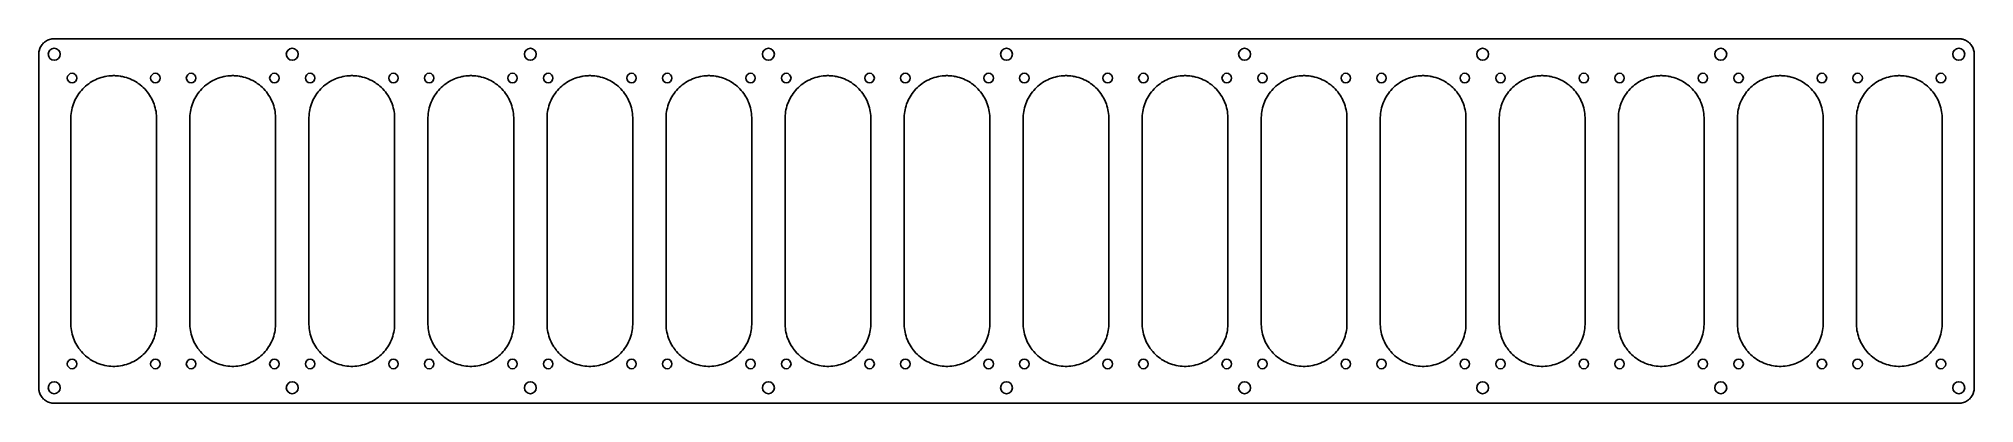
# Model space of a CAD drawing. Extents: x 19 to 831, y -326 to -174.
import ezdxf

# ---------------------------------------------------------------- set-up
doc = ezdxf.new("R2010")
doc.units = 0
doc.layers.add('BLACK', color=7, linetype='CONTINUOUS')

msp = doc.modelspace()

# ---------------------------------------------------------------- linework, layer by layer
at = {"layer": 'BLACK', "linetype": 'CONTINUOUS'}
for p, q in [((18.573953, -179.026756), (18.662592, -178.558289)), ((18.662592, -178.558289), (18.664655, -178.54925)), ((18.664655, -178.54925), (18.788058, -178.088704)), ((18.788058, -178.088704), (18.790782, -178.079874)), ((18.790782, -178.079874), (18.948258, -177.629832)), ((18.948258, -177.629832), (18.951633, -177.62123)), ((18.951633, -177.62123), (19.142304, -177.184209)), ((19.142304, -177.184209), (19.146326, -177.175861)), ((19.146326, -177.175861), (19.369099, -176.754352)), ((19.369099, -176.754352), (19.373732, -176.746328)), ((19.373732, -176.746328), (19.627399, -176.342618)), ((19.627399, -176.342618), (19.63261, -176.334975)), ((19.63261, -176.334975), (19.915742, -175.951345)), ((19.915742, -175.951345), (19.921508, -175.944116)), ((19.921508, -175.944116), (20.232511, -175.582724)), ((20.232511, -175.582724), (20.238805, -175.57594)), ((20.238805, -175.57594), (20.57594, -175.238805)), ((20.57594, -175.238805), (20.582724, -175.232511)), ((20.582724, -175.232511), (20.944116, -174.921508)), ((20.944116, -174.921508), (20.951345, -174.915742)), ((20.951345, -174.915742), (21.334975, -174.63261)), ((21.334975, -174.63261), (21.342618, -174.627399)), ((21.342618, -174.627399), (21.746334, -174.373728)), ((21.746334, -174.373728), (21.754352, -174.369099)), ((21.754352, -174.369099), (22.175866, -174.146323)), ((22.175866, -174.146323), (22.184209, -174.142304)), ((22.184209, -174.142304), (22.62123, -173.951633)), ((22.62123, -173.951633), (22.629832, -173.948258)), ((22.629832, -173.948258), (23.079874, -173.790782)), ((23.079874, -173.790782), (23.088704, -173.788058)), ((23.088704, -173.788058), (23.549251, -173.664654)), ((23.549251, -173.664654), (23.558291, -173.662592)), ((23.558291, -173.662592), (24.026756, -173.573953)), ((24.026756, -173.573953), (24.035894, -173.572576)), ((24.035894, -173.572576), (24.509695, -173.519191)), ((24.509695, -173.519191), (24.518915, -173.5185)), ((24.518915, -173.5185), (24.960526, -173.501977)), ((24.960526, -173.501977), (24.997676, -173.500587)), ((24.997676, -173.500587), (25.002312, -173.5005)), ((25.002312, -173.5005), (25.065892, -173.5005)), ((25.065892, -173.5005), (824.934108, -173.5005)), ((824.934108, -173.5005), (824.997688, -173.5005)), ((824.997688, -173.5005), (825.002324, -173.500587)), ((825.002324, -173.500587), (825.042259, -173.502081)), ((825.042259, -173.502081), (825.481082, -173.5185)), ((825.481082, -173.5185), (825.490306, -173.519192)), ((825.490306, -173.519192), (825.964101, -173.572575)), ((825.964101, -173.572575), (825.973247, -173.573954)), ((825.973247, -173.573954), (826.335901, -173.642572)), ((826.335901, -173.642572), (826.441708, -173.662592)), ((826.441708, -173.662592), (826.450749, -173.664655)), ((826.450749, -173.664655), (826.624139, -173.711114)), ((826.624139, -173.711114), (826.911287, -173.788056)), ((826.911287, -173.788056), (826.920133, -173.790784)), ((826.920133, -173.790784), (827.370158, -173.948255)), ((827.370158, -173.948255), (827.378778, -173.951637)), ((827.378778, -173.951637), (827.622667, -174.058045)), ((827.622667, -174.058045), (827.815784, -174.142302)), ((827.815784, -174.142302), (827.824138, -174.146326)), ((827.824138, -174.146326), (828.24564, -174.369096)), ((828.24564, -174.369096), (828.253671, -174.373732)), ((828.253671, -174.373732), (828.657371, -174.627393)), ((828.657371, -174.627393), (828.665033, -174.632617)), ((828.665033, -174.632617), (829.048641, -174.915732)), ((829.048641, -174.915732), (829.055883, -174.921508)), ((829.055883, -174.921508), (829.417275, -175.232511)), ((829.417275, -175.232511), (829.424072, -175.238818)), ((829.424072, -175.238818), (829.761181, -175.575927)), ((829.761181, -175.575927), (829.767488, -175.582724)), ((829.767488, -175.582724), (830.078491, -175.944116)), ((830.078491, -175.944116), (830.084273, -175.951366)), ((830.084273, -175.951366), (830.367382, -176.334966)), ((830.367382, -176.334966), (830.372606, -176.342628)), ((830.372606, -176.342628), (830.626267, -176.746328)), ((830.626267, -176.746328), (830.630903, -176.754359)), ((830.630903, -176.754359), (830.853673, -177.175861)), ((830.853673, -177.175861), (830.857697, -177.184215)), ((830.857697, -177.184215), (831.048359, -177.621215)), ((831.048359, -177.621215), (831.051747, -177.629848)), ((831.051747, -177.629848), (831.209212, -178.079859)), ((831.209212, -178.079859), (831.211945, -178.088719)), ((831.211945, -178.088719), (831.335344, -178.54925)), ((831.335344, -178.54925), (831.337407, -178.558291)), ((831.337407, -178.558291), (831.426043, -179.026741)), ((18.5005, -180.002311), (18.500587, -179.997675)), ((18.5005, -206.584118), (18.5005, -180.002311)), ((18.500587, -179.997675), (18.500738, -179.993634)), ((18.500738, -179.993634), (18.5185, -179.518915)), ((18.5185, -179.518915), (18.519191, -179.509695)), ((18.519191, -179.509695), (18.572576, -179.035894)), ((18.572576, -179.035894), (18.573953, -179.026756)), ((831.426043, -179.026741), (831.427425, -179.03591)), ((831.427425, -179.03591), (831.480806, -179.509681)), ((831.480806, -179.509681), (831.481499, -179.518928)), ((831.481499, -179.518928), (831.499413, -179.997674)), ((831.499413, -179.997674), (831.4995, -180.002311)), ((831.4995, -180.002311), (831.4995, -319.997688)), ((36.97762, -194.565829), (36.4173, -195.180471)), ((36.977669, -194.565778), (36.97762, -194.565829)), ((37.565778, -193.977669), (36.977669, -194.565778)), ((37.565829, -193.97762), (37.565778, -193.977669)), ((38.180471, -193.4173), (37.565829, -193.97762)), ((38.180486, -193.417288), (38.180471, -193.4173)), ((38.820374, -192.885931), (38.180486, -193.417288)), ((38.820416, -192.885898), (38.820374, -192.885931)), ((39.484155, -192.384665), (38.820416, -192.885898)), ((40.170368, -191.914599), (39.484155, -192.384665)), ((40.877538, -191.476738), (40.170368, -191.914599)), ((40.87756, -191.476725), (40.877538, -191.476738)), ((41.604186, -191.071997), (40.87756, -191.476725)), ((41.604223, -191.071977), (41.604186, -191.071997)), ((42.348767, -190.701238), (41.604223, -191.071977)), ((43.109649, -190.365275), (42.348767, -190.701238)), ((43.885283, -190.064793), (43.109649, -190.365275)), ((44.673911, -189.800472), (43.885283, -190.064793)), ((44.67394, -189.800463), (44.673911, -189.800472)), ((45.473927, -189.572847), (44.67394, -189.800463)), ((45.473934, -189.572845), (45.473927, -189.572847)), ((46.283593, -189.382415), (45.473934, -189.572845)), ((46.283607, -189.382412), (46.283593, -189.382415)), ((46.283613, -189.382411), (46.283607, -189.382412)), ((46.588625, -189.325394), (46.283613, -189.382411)), ((47.101223, -189.229573), (46.588625, -189.325394)), ((47.925001, -189.114661), (47.101223, -189.229573)), ((47.925022, -189.114659), (47.925001, -189.114661)), ((48.753239, -189.037913), (47.925022, -189.114659)), ((49.457134, -189.00537), (48.753239, -189.037913)), ((49.584115, -188.9995), (49.457134, -189.00537)), ((50.415885, -188.9995), (49.584115, -188.9995)), ((50.549681, -189.005685), (50.415885, -188.9995)), ((51.24676, -189.037913), (50.549681, -189.005685)), ((52.074977, -189.114659), (51.24676, -189.037913)), ((52.074998, -189.114661), (52.074977, -189.114659)), ((52.898776, -189.229573), (52.074998, -189.114661)), ((53.193203, -189.284611), (52.898776, -189.229573)), ((53.716387, -189.382411), (53.193203, -189.284611)), ((53.716396, -189.382413), (53.716387, -189.382411)), ((53.716406, -189.382415), (53.716396, -189.382413)), ((54.526065, -189.572845), (53.716406, -189.382415)), ((54.526072, -189.572847), (54.526065, -189.572845)), ((55.326059, -189.800463), (54.526072, -189.572847)), ((55.32607, -189.800466), (55.326059, -189.800463)), ((55.326079, -189.800469), (55.32607, -189.800466)), ((55.326087, -189.800471), (55.326079, -189.800469)), ((55.326088, -189.800472), (55.326087, -189.800471)), ((56.114716, -190.064793), (55.326088, -189.800472)), ((56.114721, -190.064795), (56.114716, -190.064793)), ((56.11473, -190.064798), (56.114721, -190.064795)), ((56.890332, -190.365268), (56.11473, -190.064798)), ((56.89035, -190.365275), (56.890332, -190.365268)), ((57.651232, -190.701238), (56.89035, -190.365275)), ((58.395776, -191.071977), (57.651232, -190.701238)), ((58.395813, -191.071997), (58.395776, -191.071977)), ((58.658314, -191.218209), (58.395813, -191.071997)), ((59.12245, -191.476731), (58.658314, -191.218209)), ((59.829635, -191.914601), (59.12245, -191.476731)), ((60.287106, -192.227976), (59.829635, -191.914601)), ((60.515844, -192.384665), (60.287106, -192.227976)), ((60.932237, -192.699111), (60.515844, -192.384665)), ((61.179608, -192.885917), (60.932237, -192.699111)), ((61.819516, -193.41729), (61.179608, -192.885917)), ((61.819528, -193.4173), (61.819516, -193.41729)), ((62.43417, -193.97762), (61.819528, -193.4173)), ((62.434185, -193.977634), (62.43417, -193.97762)), ((62.434201, -193.977649), (62.434185, -193.977634)), ((63.022351, -194.565799), (62.434201, -193.977649)), ((63.022366, -194.565815), (63.022351, -194.565799)), ((63.022379, -194.565829), (63.022366, -194.565815)), ((63.582699, -195.180471), (63.022379, -194.565829)), ((86.97762, -194.565829), (86.4173, -195.180471)), ((86.977669, -194.565778), (86.97762, -194.565829)), ((87.565778, -193.977669), (86.977669, -194.565778)), ((87.565829, -193.97762), (87.565778, -193.977669)), ((88.180471, -193.4173), (87.565829, -193.97762)), ((88.180486, -193.417288), (88.180471, -193.4173)), ((88.820374, -192.885931), (88.180486, -193.417288)), ((88.820416, -192.885898), (88.820374, -192.885931)), ((89.484155, -192.384665), (88.820416, -192.885898)), ((90.170368, -191.914599), (89.484155, -192.384665)), ((90.877538, -191.476738), (90.170368, -191.914599)), ((90.87756, -191.476725), (90.877538, -191.476738)), ((91.604186, -191.071997), (90.87756, -191.476725)), ((91.604223, -191.071977), (91.604186, -191.071997)), ((92.348767, -190.701238), (91.604223, -191.071977)), ((93.109649, -190.365275), (92.348767, -190.701238)), ((93.885283, -190.064793), (93.109649, -190.365275)), ((94.673911, -189.800472), (93.885283, -190.064793)), ((94.67394, -189.800463), (94.673911, -189.800472)), ((95.473927, -189.572847), (94.67394, -189.800463)), ((95.473934, -189.572845), (95.473927, -189.572847)), ((96.283593, -189.382415), (95.473934, -189.572845)), ((96.283607, -189.382412), (96.283593, -189.382415)), ((96.283613, -189.382411), (96.283607, -189.382412)), ((96.588625, -189.325394), (96.283613, -189.382411)), ((97.101223, -189.229573), (96.588625, -189.325394)), ((97.925001, -189.114661), (97.101223, -189.229573)), ((97.925022, -189.114659), (97.925001, -189.114661)), ((98.753239, -189.037913), (97.925022, -189.114659)), ((99.457134, -189.00537), (98.753239, -189.037913)), ((99.584115, -188.9995), (99.457134, -189.00537)), ((100.415885, -188.9995), (99.584115, -188.9995)), ((100.549681, -189.005685), (100.415885, -188.9995)), ((101.24676, -189.037913), (100.549681, -189.005685)), ((102.074977, -189.114659), (101.24676, -189.037913)), ((102.074998, -189.114661), (102.074977, -189.114659)), ((102.898776, -189.229573), (102.074998, -189.114661)), ((103.193203, -189.284611), (102.898776, -189.229573)), ((103.716387, -189.382411), (103.193203, -189.284611)), ((103.716396, -189.382413), (103.716387, -189.382411)), ((103.716406, -189.382415), (103.716396, -189.382413)), ((104.526065, -189.572845), (103.716406, -189.382415)), ((104.526072, -189.572847), (104.526065, -189.572845)), ((105.326059, -189.800463), (104.526072, -189.572847)), ((105.32607, -189.800466), (105.326059, -189.800463)), ((105.326079, -189.800469), (105.32607, -189.800466)), ((105.326087, -189.800471), (105.326079, -189.800469)), ((105.326088, -189.800472), (105.326087, -189.800471)), ((106.114716, -190.064793), (105.326088, -189.800472)), ((106.114721, -190.064795), (106.114716, -190.064793)), ((106.11473, -190.064798), (106.114721, -190.064795)), ((106.890332, -190.365268), (106.11473, -190.064798)), ((106.89035, -190.365275), (106.890332, -190.365268)), ((107.651232, -190.701238), (106.89035, -190.365275)), ((108.395776, -191.071977), (107.651232, -190.701238)), ((108.395813, -191.071997), (108.395776, -191.071977)), ((108.658314, -191.218209), (108.395813, -191.071997)), ((109.12245, -191.476731), (108.658314, -191.218209)), ((109.829635, -191.914601), (109.12245, -191.476731)), ((110.287106, -192.227976), (109.829635, -191.914601)), ((110.515844, -192.384665), (110.287106, -192.227976)), ((110.932237, -192.699111), (110.515844, -192.384665)), ((111.179608, -192.885917), (110.932237, -192.699111)), ((111.819516, -193.41729), (111.179608, -192.885917)), ((111.819528, -193.4173), (111.819516, -193.41729)), ((112.43417, -193.97762), (111.819528, -193.4173)), ((112.434185, -193.977634), (112.43417, -193.97762)), ((112.434201, -193.977649), (112.434185, -193.977634)), ((113.022351, -194.565799), (112.434201, -193.977649)), ((113.022366, -194.565815), (113.022351, -194.565799)), ((113.022379, -194.565829), (113.022366, -194.565815)), ((113.582699, -195.180471), (113.022379, -194.565829)), ((136.97762, -194.565829), (136.4173, -195.180471)), ((136.977669, -194.565778), (136.97762, -194.565829)), ((137.565778, -193.977669), (136.977669, -194.565778)), ((137.565829, -193.97762), (137.565778, -193.977669)), ((138.180471, -193.4173), (137.565829, -193.97762)), ((138.180486, -193.417288), (138.180471, -193.4173)), ((138.820374, -192.885931), (138.180486, -193.417288)), ((138.820416, -192.885898), (138.820374, -192.885931)), ((139.484155, -192.384665), (138.820416, -192.885898)), ((140.170368, -191.914599), (139.484155, -192.384665)), ((140.877538, -191.476738), (140.170368, -191.914599)), ((140.87756, -191.476725), (140.877538, -191.476738)), ((141.604186, -191.071997), (140.87756, -191.476725)), ((141.604223, -191.071977), (141.604186, -191.071997)), ((142.348767, -190.701238), (141.604223, -191.071977)), ((143.109649, -190.365275), (142.348767, -190.701238)), ((143.885283, -190.064793), (143.109649, -190.365275)), ((144.673911, -189.800472), (143.885283, -190.064793)), ((144.67394, -189.800463), (144.673911, -189.800472)), ((145.473927, -189.572847), (144.67394, -189.800463)), ((145.473934, -189.572845), (145.473927, -189.572847)), ((146.283593, -189.382415), (145.473934, -189.572845)), ((146.283607, -189.382412), (146.283593, -189.382415)), ((146.283613, -189.382411), (146.283607, -189.382412)), ((146.588625, -189.325394), (146.283613, -189.382411)), ((147.101223, -189.229573), (146.588625, -189.325394)), ((147.925001, -189.114661), (147.101223, -189.229573)), ((147.925022, -189.114659), (147.925001, -189.114661)), ((148.753239, -189.037913), (147.925022, -189.114659)), ((149.457134, -189.00537), (148.753239, -189.037913)), ((149.584115, -188.9995), (149.457134, -189.00537)), ((150.415885, -188.9995), (149.584115, -188.9995)), ((150.549681, -189.005685), (150.415885, -188.9995)), ((151.24676, -189.037913), (150.549681, -189.005685)), ((152.074977, -189.114659), (151.24676, -189.037913)), ((152.074998, -189.114661), (152.074977, -189.114659)), ((152.898776, -189.229573), (152.074998, -189.114661)), ((153.193203, -189.284611), (152.898776, -189.229573)), ((153.716387, -189.382411), (153.193203, -189.284611)), ((153.716396, -189.382413), (153.716387, -189.382411)), ((153.716406, -189.382415), (153.716396, -189.382413)), ((154.526065, -189.572845), (153.716406, -189.382415)), ((154.526072, -189.572847), (154.526065, -189.572845)), ((155.326059, -189.800463), (154.526072, -189.572847)), ((155.32607, -189.800466), (155.326059, -189.800463)), ((155.326079, -189.800469), (155.32607, -189.800466)), ((155.326087, -189.800471), (155.326079, -189.800469)), ((155.326088, -189.800472), (155.326087, -189.800471)), ((156.114716, -190.064793), (155.326088, -189.800472)), ((156.114721, -190.064795), (156.114716, -190.064793)), ((156.11473, -190.064798), (156.114721, -190.064795)), ((156.890332, -190.365268), (156.11473, -190.064798)), ((156.89035, -190.365275), (156.890332, -190.365268)), ((157.651232, -190.701238), (156.89035, -190.365275)), ((158.395776, -191.071977), (157.651232, -190.701238)), ((158.395813, -191.071997), (158.395776, -191.071977)), ((158.658314, -191.218209), (158.395813, -191.071997)), ((159.12245, -191.476731), (158.658314, -191.218209)), ((159.829635, -191.914601), (159.12245, -191.476731)), ((160.287106, -192.227976), (159.829635, -191.914601)), ((160.515844, -192.384665), (160.287106, -192.227976)), ((160.932237, -192.699111), (160.515844, -192.384665)), ((161.179608, -192.885917), (160.932237, -192.699111)), ((161.819516, -193.41729), (161.179608, -192.885917)), ((161.819528, -193.4173), (161.819516, -193.41729)), ((162.43417, -193.97762), (161.819528, -193.4173)), ((162.434185, -193.977634), (162.43417, -193.97762)), ((162.434201, -193.977649), (162.434185, -193.977634)), ((163.022351, -194.565799), (162.434201, -193.977649)), ((163.022366, -194.565815), (163.022351, -194.565799)), ((163.022379, -194.565829), (163.022366, -194.565815)), ((163.582699, -195.180471), (163.022379, -194.565829)), ((186.97762, -194.565829), (186.4173, -195.180471)), ((186.977669, -194.565778), (186.97762, -194.565829)), ((187.565778, -193.977669), (186.977669, -194.565778)), ((187.565829, -193.97762), (187.565778, -193.977669)), ((188.180471, -193.4173), (187.565829, -193.97762)), ((188.180486, -193.417288), (188.180471, -193.4173)), ((188.820374, -192.885931), (188.180486, -193.417288)), ((188.820416, -192.885898), (188.820374, -192.885931)), ((189.484155, -192.384665), (188.820416, -192.885898)), ((190.170368, -191.914599), (189.484155, -192.384665)), ((190.877538, -191.476738), (190.170368, -191.914599)), ((190.87756, -191.476725), (190.877538, -191.476738)), ((191.604186, -191.071997), (190.87756, -191.476725)), ((191.604223, -191.071977), (191.604186, -191.071997)), ((192.348767, -190.701238), (191.604223, -191.071977)), ((193.109649, -190.365275), (192.348767, -190.701238)), ((193.885283, -190.064793), (193.109649, -190.365275)), ((194.673911, -189.800472), (193.885283, -190.064793)), ((194.67394, -189.800463), (194.673911, -189.800472)), ((195.473927, -189.572847), (194.67394, -189.800463)), ((195.473934, -189.572845), (195.473927, -189.572847)), ((196.283593, -189.382415), (195.473934, -189.572845)), ((196.283607, -189.382412), (196.283593, -189.382415)), ((196.283613, -189.382411), (196.283607, -189.382412)), ((196.588625, -189.325394), (196.283613, -189.382411)), ((197.101223, -189.229573), (196.588625, -189.325394)), ((197.925001, -189.114661), (197.101223, -189.229573)), ((197.925022, -189.114659), (197.925001, -189.114661)), ((198.753239, -189.037913), (197.925022, -189.114659)), ((199.457134, -189.00537), (198.753239, -189.037913)), ((199.584115, -188.9995), (199.457134, -189.00537)), ((200.415885, -188.9995), (199.584115, -188.9995)), ((200.549681, -189.005685), (200.415885, -188.9995)), ((201.24676, -189.037913), (200.549681, -189.005685)), ((202.074977, -189.114659), (201.24676, -189.037913)), ((202.074998, -189.114661), (202.074977, -189.114659)), ((202.898776, -189.229573), (202.074998, -189.114661)), ((203.193203, -189.284611), (202.898776, -189.229573)), ((203.716387, -189.382411), (203.193203, -189.284611)), ((203.716396, -189.382413), (203.716387, -189.382411)), ((203.716406, -189.382415), (203.716396, -189.382413)), ((204.526065, -189.572845), (203.716406, -189.382415)), ((204.526072, -189.572847), (204.526065, -189.572845)), ((205.326059, -189.800463), (204.526072, -189.572847)), ((205.32607, -189.800466), (205.326059, -189.800463)), ((205.326079, -189.800469), (205.32607, -189.800466)), ((205.326087, -189.800471), (205.326079, -189.800469)), ((205.326088, -189.800472), (205.326087, -189.800471)), ((206.114716, -190.064793), (205.326088, -189.800472)), ((206.114721, -190.064795), (206.114716, -190.064793)), ((206.11473, -190.064798), (206.114721, -190.064795)), ((206.890332, -190.365268), (206.11473, -190.064798)), ((206.89035, -190.365275), (206.890332, -190.365268)), ((207.651232, -190.701238), (206.89035, -190.365275)), ((208.395776, -191.071977), (207.651232, -190.701238)), ((208.395813, -191.071997), (208.395776, -191.071977)), ((208.658314, -191.218209), (208.395813, -191.071997)), ((209.12245, -191.476731), (208.658314, -191.218209)), ((209.829635, -191.914601), (209.12245, -191.476731)), ((210.287106, -192.227976), (209.829635, -191.914601)), ((210.515844, -192.384665), (210.287106, -192.227976)), ((210.932237, -192.699111), (210.515844, -192.384665)), ((211.179608, -192.885917), (210.932237, -192.699111)), ((211.819516, -193.41729), (211.179608, -192.885917)), ((211.819528, -193.4173), (211.819516, -193.41729)), ((212.43417, -193.97762), (211.819528, -193.4173)), ((212.434185, -193.977634), (212.43417, -193.97762)), ((212.434201, -193.977649), (212.434185, -193.977634)), ((213.022351, -194.565799), (212.434201, -193.977649)), ((213.022366, -194.565815), (213.022351, -194.565799)), ((213.022379, -194.565829), (213.022366, -194.565815)), ((213.582699, -195.180471), (213.022379, -194.565829)), ((236.97762, -194.565829), (236.4173, -195.180471)), ((236.977669, -194.565778), (236.97762, -194.565829)), ((237.565778, -193.977669), (236.977669, -194.565778)), ((237.565829, -193.97762), (237.565778, -193.977669)), ((238.180471, -193.4173), (237.565829, -193.97762)), ((238.180486, -193.417288), (238.180471, -193.4173)), ((238.820374, -192.885931), (238.180486, -193.417288)), ((238.820416, -192.885898), (238.820374, -192.885931)), ((239.484155, -192.384665), (238.820416, -192.885898)), ((240.170368, -191.914599), (239.484155, -192.384665)), ((240.877538, -191.476738), (240.170368, -191.914599)), ((240.87756, -191.476725), (240.877538, -191.476738)), ((241.604186, -191.071997), (240.87756, -191.476725)), ((241.604223, -191.071977), (241.604186, -191.071997)), ((242.348767, -190.701238), (241.604223, -191.071977)), ((243.109649, -190.365275), (242.348767, -190.701238)), ((243.885283, -190.064793), (243.109649, -190.365275)), ((244.673911, -189.800472), (243.885283, -190.064793)), ((244.67394, -189.800463), (244.673911, -189.800472)), ((245.473927, -189.572847), (244.67394, -189.800463)), ((245.473934, -189.572845), (245.473927, -189.572847)), ((246.283593, -189.382415), (245.473934, -189.572845)), ((246.283607, -189.382412), (246.283593, -189.382415)), ((246.283613, -189.382411), (246.283607, -189.382412)), ((246.588625, -189.325394), (246.283613, -189.382411)), ((247.101223, -189.229573), (246.588625, -189.325394)), ((247.925001, -189.114661), (247.101223, -189.229573)), ((247.925022, -189.114659), (247.925001, -189.114661)), ((248.753239, -189.037913), (247.925022, -189.114659)), ((249.457134, -189.00537), (248.753239, -189.037913)), ((249.584115, -188.9995), (249.457134, -189.00537)), ((250.415885, -188.9995), (249.584115, -188.9995)), ((250.549681, -189.005685), (250.415885, -188.9995)), ((251.24676, -189.037913), (250.549681, -189.005685)), ((252.074977, -189.114659), (251.24676, -189.037913)), ((252.074998, -189.114661), (252.074977, -189.114659)), ((252.898776, -189.229573), (252.074998, -189.114661)), ((253.193203, -189.284611), (252.898776, -189.229573)), ((253.716387, -189.382411), (253.193203, -189.284611)), ((253.716396, -189.382413), (253.716387, -189.382411)), ((253.716406, -189.382415), (253.716396, -189.382413)), ((254.526065, -189.572845), (253.716406, -189.382415)), ((254.526072, -189.572847), (254.526065, -189.572845)), ((255.326059, -189.800463), (254.526072, -189.572847)), ((255.32607, -189.800466), (255.326059, -189.800463)), ((255.326079, -189.800469), (255.32607, -189.800466)), ((255.326087, -189.800471), (255.326079, -189.800469)), ((255.326088, -189.800472), (255.326087, -189.800471)), ((256.114716, -190.064793), (255.326088, -189.800472)), ((256.114721, -190.064795), (256.114716, -190.064793)), ((256.11473, -190.064798), (256.114721, -190.064795)), ((256.890332, -190.365268), (256.11473, -190.064798)), ((256.89035, -190.365275), (256.890332, -190.365268)), ((257.651232, -190.701238), (256.89035, -190.365275)), ((258.395776, -191.071977), (257.651232, -190.701238)), ((258.395813, -191.071997), (258.395776, -191.071977)), ((258.658314, -191.218209), (258.395813, -191.071997)), ((259.12245, -191.476731), (258.658314, -191.218209)), ((259.829635, -191.914601), (259.12245, -191.476731)), ((260.287106, -192.227976), (259.829635, -191.914601)), ((260.515844, -192.384665), (260.287106, -192.227976)), ((260.932237, -192.699111), (260.515844, -192.384665)), ((261.179608, -192.885917), (260.932237, -192.699111)), ((261.819516, -193.41729), (261.179608, -192.885917)), ((261.819528, -193.4173), (261.819516, -193.41729)), ((262.43417, -193.97762), (261.819528, -193.4173)), ((262.434185, -193.977634), (262.43417, -193.97762)), ((262.434201, -193.977649), (262.434185, -193.977634)), ((263.022351, -194.565799), (262.434201, -193.977649)), ((263.022366, -194.565815), (263.022351, -194.565799)), ((263.022379, -194.565829), (263.022366, -194.565815)), ((263.582699, -195.180471), (263.022379, -194.565829)), ((286.97762, -194.565829), (286.4173, -195.180471)), ((286.977669, -194.565778), (286.97762, -194.565829)), ((287.565778, -193.977669), (286.977669, -194.565778)), ((287.565829, -193.97762), (287.565778, -193.977669)), ((288.180471, -193.4173), (287.565829, -193.97762)), ((288.180486, -193.417288), (288.180471, -193.4173)), ((288.820374, -192.885931), (288.180486, -193.417288)), ((288.820416, -192.885898), (288.820374, -192.885931)), ((289.484155, -192.384665), (288.820416, -192.885898)), ((290.170368, -191.914599), (289.484155, -192.384665)), ((290.877538, -191.476738), (290.170368, -191.914599)), ((290.87756, -191.476725), (290.877538, -191.476738)), ((291.604186, -191.071997), (290.87756, -191.476725)), ((291.604223, -191.071977), (291.604186, -191.071997)), ((292.348767, -190.701238), (291.604223, -191.071977)), ((293.109649, -190.365275), (292.348767, -190.701238)), ((293.885283, -190.064793), (293.109649, -190.365275)), ((294.673911, -189.800472), (293.885283, -190.064793)), ((294.67394, -189.800463), (294.673911, -189.800472)), ((295.473927, -189.572847), (294.67394, -189.800463)), ((295.473934, -189.572845), (295.473927, -189.572847)), ((296.283593, -189.382415), (295.473934, -189.572845)), ((296.283607, -189.382412), (296.283593, -189.382415)), ((296.283613, -189.382411), (296.283607, -189.382412)), ((296.588625, -189.325394), (296.283613, -189.382411)), ((297.101223, -189.229573), (296.588625, -189.325394)), ((297.925001, -189.114661), (297.101223, -189.229573)), ((297.925022, -189.114659), (297.925001, -189.114661)), ((298.753239, -189.037913), (297.925022, -189.114659)), ((299.457134, -189.00537), (298.753239, -189.037913)), ((299.584115, -188.9995), (299.457134, -189.00537)), ((300.415885, -188.9995), (299.584115, -188.9995)), ((300.549681, -189.005685), (300.415885, -188.9995)), ((301.24676, -189.037913), (300.549681, -189.005685)), ((302.074977, -189.114659), (301.24676, -189.037913)), ((302.074998, -189.114661), (302.074977, -189.114659)), ((302.898776, -189.229573), (302.074998, -189.114661)), ((303.193203, -189.284611), (302.898776, -189.229573)), ((303.716387, -189.382411), (303.193203, -189.284611)), ((303.716396, -189.382413), (303.716387, -189.382411)), ((303.716406, -189.382415), (303.716396, -189.382413)), ((304.526065, -189.572845), (303.716406, -189.382415)), ((304.526072, -189.572847), (304.526065, -189.572845)), ((305.326059, -189.800463), (304.526072, -189.572847)), ((305.32607, -189.800466), (305.326059, -189.800463)), ((305.326079, -189.800469), (305.32607, -189.800466)), ((305.326087, -189.800471), (305.326079, -189.800469)), ((305.326088, -189.800472), (305.326087, -189.800471)), ((306.114716, -190.064793), (305.326088, -189.800472)), ((306.114721, -190.064795), (306.114716, -190.064793)), ((306.11473, -190.064798), (306.114721, -190.064795)), ((306.890332, -190.365268), (306.11473, -190.064798)), ((306.89035, -190.365275), (306.890332, -190.365268)), ((307.651232, -190.701238), (306.89035, -190.365275)), ((308.395776, -191.071977), (307.651232, -190.701238)), ((308.395813, -191.071997), (308.395776, -191.071977)), ((308.658314, -191.218209), (308.395813, -191.071997)), ((309.12245, -191.476731), (308.658314, -191.218209)), ((309.829635, -191.914601), (309.12245, -191.476731)), ((310.287106, -192.227976), (309.829635, -191.914601)), ((310.515844, -192.384665), (310.287106, -192.227976)), ((310.932237, -192.699111), (310.515844, -192.384665)), ((311.179608, -192.885917), (310.932237, -192.699111)), ((311.819516, -193.41729), (311.179608, -192.885917)), ((311.819528, -193.4173), (311.819516, -193.41729)), ((312.43417, -193.97762), (311.819528, -193.4173)), ((312.434185, -193.977634), (312.43417, -193.97762)), ((312.434201, -193.977649), (312.434185, -193.977634)), ((313.022351, -194.565799), (312.434201, -193.977649)), ((313.022366, -194.565815), (313.022351, -194.565799)), ((313.022379, -194.565829), (313.022366, -194.565815)), ((313.582699, -195.180471), (313.022379, -194.565829)), ((336.97762, -194.565829), (336.4173, -195.180471)), ((336.977669, -194.565778), (336.97762, -194.565829)), ((337.565778, -193.977669), (336.977669, -194.565778)), ((337.565829, -193.97762), (337.565778, -193.977669)), ((338.180471, -193.4173), (337.565829, -193.97762)), ((338.180486, -193.417288), (338.180471, -193.4173)), ((338.820374, -192.885931), (338.180486, -193.417288)), ((338.820416, -192.885898), (338.820374, -192.885931)), ((339.484155, -192.384665), (338.820416, -192.885898)), ((340.170368, -191.914599), (339.484155, -192.384665)), ((340.877538, -191.476738), (340.170368, -191.914599)), ((340.87756, -191.476725), (340.877538, -191.476738)), ((341.604186, -191.071997), (340.87756, -191.476725)), ((341.604223, -191.071977), (341.604186, -191.071997)), ((342.348767, -190.701238), (341.604223, -191.071977)), ((343.109649, -190.365275), (342.348767, -190.701238)), ((343.885283, -190.064793), (343.109649, -190.365275)), ((344.673911, -189.800472), (343.885283, -190.064793)), ((344.67394, -189.800463), (344.673911, -189.800472)), ((345.473927, -189.572847), (344.67394, -189.800463)), ((345.473934, -189.572845), (345.473927, -189.572847)), ((346.283593, -189.382415), (345.473934, -189.572845)), ((346.283607, -189.382412), (346.283593, -189.382415)), ((346.283613, -189.382411), (346.283607, -189.382412)), ((346.588625, -189.325394), (346.283613, -189.382411)), ((347.101223, -189.229573), (346.588625, -189.325394)), ((347.925001, -189.114661), (347.101223, -189.229573)), ((347.925022, -189.114659), (347.925001, -189.114661)), ((348.753239, -189.037913), (347.925022, -189.114659)), ((349.457134, -189.00537), (348.753239, -189.037913)), ((349.584115, -188.9995), (349.457134, -189.00537)), ((350.415885, -188.9995), (349.584115, -188.9995)), ((350.549681, -189.005685), (350.415885, -188.9995)), ((351.24676, -189.037913), (350.549681, -189.005685)), ((352.074977, -189.114659), (351.24676, -189.037913)), ((352.074998, -189.114661), (352.074977, -189.114659)), ((352.898776, -189.229573), (352.074998, -189.114661)), ((353.193203, -189.284611), (352.898776, -189.229573)), ((353.716387, -189.382411), (353.193203, -189.284611)), ((353.716396, -189.382413), (353.716387, -189.382411)), ((353.716406, -189.382415), (353.716396, -189.382413)), ((354.526065, -189.572845), (353.716406, -189.382415)), ((354.526072, -189.572847), (354.526065, -189.572845)), ((355.326059, -189.800463), (354.526072, -189.572847)), ((355.32607, -189.800466), (355.326059, -189.800463)), ((355.326079, -189.800469), (355.32607, -189.800466)), ((355.326087, -189.800471), (355.326079, -189.800469)), ((355.326088, -189.800472), (355.326087, -189.800471)), ((356.114716, -190.064793), (355.326088, -189.800472)), ((356.114721, -190.064795), (356.114716, -190.064793)), ((356.11473, -190.064798), (356.114721, -190.064795)), ((356.890332, -190.365268), (356.11473, -190.064798)), ((356.89035, -190.365275), (356.890332, -190.365268)), ((357.651232, -190.701238), (356.89035, -190.365275)), ((358.395776, -191.071977), (357.651232, -190.701238)), ((358.395813, -191.071997), (358.395776, -191.071977)), ((358.658314, -191.218209), (358.395813, -191.071997)), ((359.12245, -191.476731), (358.658314, -191.218209)), ((359.829635, -191.914601), (359.12245, -191.476731)), ((360.287106, -192.227976), (359.829635, -191.914601)), ((360.515844, -192.384665), (360.287106, -192.227976)), ((360.932237, -192.699111), (360.515844, -192.384665)), ((361.179608, -192.885917), (360.932237, -192.699111)), ((361.819516, -193.41729), (361.179608, -192.885917)), ((361.819528, -193.4173), (361.819516, -193.41729)), ((362.43417, -193.97762), (361.819528, -193.4173)), ((362.434185, -193.977634), (362.43417, -193.97762)), ((362.434201, -193.977649), (362.434185, -193.977634)), ((363.022351, -194.565799), (362.434201, -193.977649)), ((363.022366, -194.565815), (363.022351, -194.565799)), ((363.022379, -194.565829), (363.022366, -194.565815)), ((363.582699, -195.180471), (363.022379, -194.565829)), ((386.97762, -194.565829), (386.4173, -195.180471)), ((386.977669, -194.565778), (386.97762, -194.565829)), ((387.565778, -193.977669), (386.977669, -194.565778)), ((387.565829, -193.97762), (387.565778, -193.977669)), ((388.180471, -193.4173), (387.565829, -193.97762)), ((388.180486, -193.417288), (388.180471, -193.4173)), ((388.820374, -192.885931), (388.180486, -193.417288)), ((388.820416, -192.885898), (388.820374, -192.885931)), ((389.484155, -192.384665), (388.820416, -192.885898)), ((390.170368, -191.914599), (389.484155, -192.384665)), ((390.877538, -191.476738), (390.170368, -191.914599)), ((390.87756, -191.476725), (390.877538, -191.476738)), ((391.604186, -191.071997), (390.87756, -191.476725)), ((391.604223, -191.071977), (391.604186, -191.071997)), ((392.348767, -190.701238), (391.604223, -191.071977)), ((393.109649, -190.365275), (392.348767, -190.701238)), ((393.885283, -190.064793), (393.109649, -190.365275)), ((394.673911, -189.800472), (393.885283, -190.064793)), ((394.67394, -189.800463), (394.673911, -189.800472)), ((395.473927, -189.572847), (394.67394, -189.800463)), ((395.473934, -189.572845), (395.473927, -189.572847)), ((396.283593, -189.382415), (395.473934, -189.572845)), ((396.283607, -189.382412), (396.283593, -189.382415)), ((396.283613, -189.382411), (396.283607, -189.382412)), ((396.588625, -189.325394), (396.283613, -189.382411)), ((397.101223, -189.229573), (396.588625, -189.325394)), ((397.925001, -189.114661), (397.101223, -189.229573)), ((397.925022, -189.114659), (397.925001, -189.114661)), ((398.753239, -189.037913), (397.925022, -189.114659)), ((399.457134, -189.00537), (398.753239, -189.037913)), ((399.584115, -188.9995), (399.457134, -189.00537)), ((400.415885, -188.9995), (399.584115, -188.9995)), ((400.549681, -189.005685), (400.415885, -188.9995)), ((401.24676, -189.037913), (400.549681, -189.005685)), ((402.074977, -189.114659), (401.24676, -189.037913)), ((402.074998, -189.114661), (402.074977, -189.114659)), ((402.898776, -189.229573), (402.074998, -189.114661)), ((403.193203, -189.284611), (402.898776, -189.229573)), ((403.716387, -189.382411), (403.193203, -189.284611)), ((403.716396, -189.382413), (403.716387, -189.382411)), ((403.716406, -189.382415), (403.716396, -189.382413)), ((404.526065, -189.572845), (403.716406, -189.382415)), ((404.526072, -189.572847), (404.526065, -189.572845)), ((405.326059, -189.800463), (404.526072, -189.572847)), ((405.32607, -189.800466), (405.326059, -189.800463)), ((405.326079, -189.800469), (405.32607, -189.800466)), ((405.326087, -189.800471), (405.326079, -189.800469)), ((405.326088, -189.800472), (405.326087, -189.800471)), ((406.114716, -190.064793), (405.326088, -189.800472)), ((406.114721, -190.064795), (406.114716, -190.064793)), ((406.11473, -190.064798), (406.114721, -190.064795)), ((406.890332, -190.365268), (406.11473, -190.064798)), ((406.89035, -190.365275), (406.890332, -190.365268)), ((407.651232, -190.701238), (406.89035, -190.365275)), ((408.395776, -191.071977), (407.651232, -190.701238)), ((408.395813, -191.071997), (408.395776, -191.071977)), ((408.658314, -191.218209), (408.395813, -191.071997)), ((409.12245, -191.476731), (408.658314, -191.218209)), ((409.829635, -191.914601), (409.12245, -191.476731)), ((410.287106, -192.227976), (409.829635, -191.914601)), ((410.515844, -192.384665), (410.287106, -192.227976)), ((410.932237, -192.699111), (410.515844, -192.384665)), ((411.179608, -192.885917), (410.932237, -192.699111)), ((411.819516, -193.41729), (411.179608, -192.885917)), ((411.819528, -193.4173), (411.819516, -193.41729)), ((412.43417, -193.97762), (411.819528, -193.4173)), ((412.434185, -193.977634), (412.43417, -193.97762)), ((412.434201, -193.977649), (412.434185, -193.977634)), ((413.022351, -194.565799), (412.434201, -193.977649)), ((413.022366, -194.565815), (413.022351, -194.565799)), ((413.022379, -194.565829), (413.022366, -194.565815)), ((413.582699, -195.180471), (413.022379, -194.565829)), ((436.97762, -194.565829), (436.4173, -195.180471)), ((436.977669, -194.565778), (436.97762, -194.565829)), ((437.565778, -193.977669), (436.977669, -194.565778)), ((437.565829, -193.97762), (437.565778, -193.977669)), ((438.180471, -193.4173), (437.565829, -193.97762)), ((438.180486, -193.417288), (438.180471, -193.4173)), ((438.820374, -192.885931), (438.180486, -193.417288)), ((438.820416, -192.885898), (438.820374, -192.885931)), ((439.484155, -192.384665), (438.820416, -192.885898)), ((440.170368, -191.914599), (439.484155, -192.384665)), ((440.877538, -191.476738), (440.170368, -191.914599)), ((440.87756, -191.476725), (440.877538, -191.476738)), ((441.604186, -191.071997), (440.87756, -191.476725)), ((441.604223, -191.071977), (441.604186, -191.071997)), ((442.348767, -190.701238), (441.604223, -191.071977)), ((443.109649, -190.365275), (442.348767, -190.701238)), ((443.885283, -190.064793), (443.109649, -190.365275)), ((444.673911, -189.800472), (443.885283, -190.064793)), ((444.67394, -189.800463), (444.673911, -189.800472)), ((445.473927, -189.572847), (444.67394, -189.800463)), ((445.473934, -189.572845), (445.473927, -189.572847)), ((446.283593, -189.382415), (445.473934, -189.572845)), ((446.283607, -189.382412), (446.283593, -189.382415)), ((446.283613, -189.382411), (446.283607, -189.382412)), ((446.588625, -189.325394), (446.283613, -189.382411)), ((447.101223, -189.229573), (446.588625, -189.325394)), ((447.925001, -189.114661), (447.101223, -189.229573)), ((447.925022, -189.114659), (447.925001, -189.114661)), ((448.753239, -189.037913), (447.925022, -189.114659)), ((449.457134, -189.00537), (448.753239, -189.037913)), ((449.584115, -188.9995), (449.457134, -189.00537)), ((450.415885, -188.9995), (449.584115, -188.9995)), ((450.549681, -189.005685), (450.415885, -188.9995)), ((451.24676, -189.037913), (450.549681, -189.005685)), ((452.074977, -189.114659), (451.24676, -189.037913)), ((452.074998, -189.114661), (452.074977, -189.114659)), ((452.898776, -189.229573), (452.074998, -189.114661)), ((453.193203, -189.284611), (452.898776, -189.229573)), ((453.716387, -189.382411), (453.193203, -189.284611)), ((453.716396, -189.382413), (453.716387, -189.382411)), ((453.716406, -189.382415), (453.716396, -189.382413)), ((454.526065, -189.572845), (453.716406, -189.382415)), ((454.526072, -189.572847), (454.526065, -189.572845)), ((455.326059, -189.800463), (454.526072, -189.572847)), ((455.32607, -189.800466), (455.326059, -189.800463)), ((455.326079, -189.800469), (455.32607, -189.800466)), ((455.326087, -189.800471), (455.326079, -189.800469)), ((455.326088, -189.800472), (455.326087, -189.800471)), ((456.114716, -190.064793), (455.326088, -189.800472)), ((456.114721, -190.064795), (456.114716, -190.064793)), ((456.11473, -190.064798), (456.114721, -190.064795)), ((456.890332, -190.365268), (456.11473, -190.064798)), ((456.89035, -190.365275), (456.890332, -190.365268)), ((457.651232, -190.701238), (456.89035, -190.365275)), ((458.395776, -191.071977), (457.651232, -190.701238)), ((458.395813, -191.071997), (458.395776, -191.071977)), ((458.658314, -191.218209), (458.395813, -191.071997)), ((459.12245, -191.476731), (458.658314, -191.218209)), ((459.829635, -191.914601), (459.12245, -191.476731)), ((460.287106, -192.227976), (459.829635, -191.914601)), ((460.515844, -192.384665), (460.287106, -192.227976)), ((460.932237, -192.699111), (460.515844, -192.384665)), ((461.179608, -192.885917), (460.932237, -192.699111)), ((461.819516, -193.41729), (461.179608, -192.885917)), ((461.819528, -193.4173), (461.819516, -193.41729)), ((462.43417, -193.97762), (461.819528, -193.4173)), ((462.434185, -193.977634), (462.43417, -193.97762)), ((462.434201, -193.977649), (462.434185, -193.977634)), ((463.022351, -194.565799), (462.434201, -193.977649)), ((463.022366, -194.565815), (463.022351, -194.565799)), ((463.022379, -194.565829), (463.022366, -194.565815)), ((463.582699, -195.180471), (463.022379, -194.565829)), ((486.97762, -194.565829), (486.4173, -195.180471)), ((486.977669, -194.565778), (486.97762, -194.565829)), ((487.565778, -193.977669), (486.977669, -194.565778)), ((487.565829, -193.97762), (487.565778, -193.977669)), ((488.180471, -193.4173), (487.565829, -193.97762)), ((488.180486, -193.417288), (488.180471, -193.4173)), ((488.820374, -192.885931), (488.180486, -193.417288)), ((488.820416, -192.885898), (488.820374, -192.885931)), ((489.484155, -192.384665), (488.820416, -192.885898)), ((490.170368, -191.914599), (489.484155, -192.384665)), ((490.877538, -191.476738), (490.170368, -191.914599)), ((490.87756, -191.476725), (490.877538, -191.476738)), ((491.604186, -191.071997), (490.87756, -191.476725)), ((491.604223, -191.071977), (491.604186, -191.071997)), ((492.348767, -190.701238), (491.604223, -191.071977)), ((493.109649, -190.365275), (492.348767, -190.701238)), ((493.885283, -190.064793), (493.109649, -190.365275)), ((494.673911, -189.800472), (493.885283, -190.064793)), ((494.67394, -189.800463), (494.673911, -189.800472)), ((495.473927, -189.572847), (494.67394, -189.800463)), ((495.473934, -189.572845), (495.473927, -189.572847)), ((496.283593, -189.382415), (495.473934, -189.572845)), ((496.283607, -189.382412), (496.283593, -189.382415)), ((496.283613, -189.382411), (496.283607, -189.382412)), ((496.588625, -189.325394), (496.283613, -189.382411)), ((497.101223, -189.229573), (496.588625, -189.325394)), ((497.925001, -189.114661), (497.101223, -189.229573)), ((497.925022, -189.114659), (497.925001, -189.114661)), ((498.753239, -189.037913), (497.925022, -189.114659)), ((499.457134, -189.00537), (498.753239, -189.037913)), ((499.584115, -188.9995), (499.457134, -189.00537)), ((500.415885, -188.9995), (499.584115, -188.9995)), ((500.549681, -189.005685), (500.415885, -188.9995)), ((501.24676, -189.037913), (500.549681, -189.005685)), ((502.074977, -189.114659), (501.24676, -189.037913)), ((502.074998, -189.114661), (502.074977, -189.114659)), ((502.898776, -189.229573), (502.074998, -189.114661)), ((503.193203, -189.284611), (502.898776, -189.229573)), ((503.716387, -189.382411), (503.193203, -189.284611)), ((503.716396, -189.382413), (503.716387, -189.382411)), ((503.716406, -189.382415), (503.716396, -189.382413)), ((504.526065, -189.572845), (503.716406, -189.382415)), ((504.526072, -189.572847), (504.526065, -189.572845)), ((505.326059, -189.800463), (504.526072, -189.572847)), ((505.32607, -189.800466), (505.326059, -189.800463)), ((505.326079, -189.800469), (505.32607, -189.800466)), ((505.326087, -189.800471), (505.326079, -189.800469)), ((505.326088, -189.800472), (505.326087, -189.800471)), ((506.114716, -190.064793), (505.326088, -189.800472)), ((506.114721, -190.064795), (506.114716, -190.064793)), ((506.11473, -190.064798), (506.114721, -190.064795)), ((506.890332, -190.365268), (506.11473, -190.064798)), ((506.89035, -190.365275), (506.890332, -190.365268)), ((507.651232, -190.701238), (506.89035, -190.365275)), ((508.395776, -191.071977), (507.651232, -190.701238)), ((508.395813, -191.071997), (508.395776, -191.071977)), ((508.658314, -191.218209), (508.395813, -191.071997)), ((509.12245, -191.476731), (508.658314, -191.218209)), ((509.829635, -191.914601), (509.12245, -191.476731)), ((510.287106, -192.227976), (509.829635, -191.914601)), ((510.515844, -192.384665), (510.287106, -192.227976)), ((510.932237, -192.699111), (510.515844, -192.384665)), ((511.179608, -192.885917), (510.932237, -192.699111)), ((511.819516, -193.41729), (511.179608, -192.885917)), ((511.819528, -193.4173), (511.819516, -193.41729)), ((512.43417, -193.97762), (511.819528, -193.4173)), ((512.434185, -193.977634), (512.43417, -193.97762)), ((512.434201, -193.977649), (512.434185, -193.977634)), ((513.022351, -194.565799), (512.434201, -193.977649)), ((513.022366, -194.565815), (513.022351, -194.565799)), ((513.022379, -194.565829), (513.022366, -194.565815)), ((513.582699, -195.180471), (513.022379, -194.565829)), ((536.97762, -194.565829), (536.4173, -195.180471)), ((536.977669, -194.565778), (536.97762, -194.565829)), ((537.565778, -193.977669), (536.977669, -194.565778)), ((537.565829, -193.97762), (537.565778, -193.977669)), ((538.180471, -193.4173), (537.565829, -193.97762)), ((538.180486, -193.417288), (538.180471, -193.4173)), ((538.820374, -192.885931), (538.180486, -193.417288)), ((538.820416, -192.885898), (538.820374, -192.885931)), ((539.484155, -192.384665), (538.820416, -192.885898)), ((540.170368, -191.914599), (539.484155, -192.384665)), ((540.877538, -191.476738), (540.170368, -191.914599)), ((540.87756, -191.476725), (540.877538, -191.476738)), ((541.604186, -191.071997), (540.87756, -191.476725)), ((541.604223, -191.071977), (541.604186, -191.071997)), ((542.348767, -190.701238), (541.604223, -191.071977)), ((543.109649, -190.365275), (542.348767, -190.701238)), ((543.885283, -190.064793), (543.109649, -190.365275)), ((544.673911, -189.800472), (543.885283, -190.064793)), ((544.67394, -189.800463), (544.673911, -189.800472)), ((545.473927, -189.572847), (544.67394, -189.800463)), ((545.473934, -189.572845), (545.473927, -189.572847)), ((546.283593, -189.382415), (545.473934, -189.572845)), ((546.283607, -189.382412), (546.283593, -189.382415)), ((546.283613, -189.382411), (546.283607, -189.382412)), ((546.588625, -189.325394), (546.283613, -189.382411)), ((547.101223, -189.229573), (546.588625, -189.325394)), ((547.925001, -189.114661), (547.101223, -189.229573)), ((547.925022, -189.114659), (547.925001, -189.114661)), ((548.753239, -189.037913), (547.925022, -189.114659)), ((549.457134, -189.00537), (548.753239, -189.037913)), ((549.584115, -188.9995), (549.457134, -189.00537)), ((550.415885, -188.9995), (549.584115, -188.9995)), ((550.549681, -189.005685), (550.415885, -188.9995)), ((551.24676, -189.037913), (550.549681, -189.005685)), ((552.074977, -189.114659), (551.24676, -189.037913)), ((552.074998, -189.114661), (552.074977, -189.114659)), ((552.898776, -189.229573), (552.074998, -189.114661)), ((553.193203, -189.284611), (552.898776, -189.229573)), ((553.716387, -189.382411), (553.193203, -189.284611)), ((553.716396, -189.382413), (553.716387, -189.382411)), ((553.716406, -189.382415), (553.716396, -189.382413)), ((554.526065, -189.572845), (553.716406, -189.382415)), ((554.526072, -189.572847), (554.526065, -189.572845)), ((555.326059, -189.800463), (554.526072, -189.572847)), ((555.32607, -189.800466), (555.326059, -189.800463)), ((555.326079, -189.800469), (555.32607, -189.800466)), ((555.326087, -189.800471), (555.326079, -189.800469)), ((555.326088, -189.800472), (555.326087, -189.800471)), ((556.114716, -190.064793), (555.326088, -189.800472)), ((556.114721, -190.064795), (556.114716, -190.064793)), ((556.11473, -190.064798), (556.114721, -190.064795)), ((556.890332, -190.365268), (556.11473, -190.064798)), ((556.89035, -190.365275), (556.890332, -190.365268)), ((557.651232, -190.701238), (556.89035, -190.365275)), ((558.395776, -191.071977), (557.651232, -190.701238)), ((558.395813, -191.071997), (558.395776, -191.071977)), ((558.658314, -191.218209), (558.395813, -191.071997)), ((559.12245, -191.476731), (558.658314, -191.218209)), ((559.829635, -191.914601), (559.12245, -191.476731)), ((560.287106, -192.227976), (559.829635, -191.914601)), ((560.515844, -192.384665), (560.287106, -192.227976)), ((560.932237, -192.699111), (560.515844, -192.384665)), ((561.179608, -192.885917), (560.932237, -192.699111)), ((561.819516, -193.41729), (561.179608, -192.885917)), ((561.819528, -193.4173), (561.819516, -193.41729)), ((562.43417, -193.97762), (561.819528, -193.4173)), ((562.434185, -193.977634), (562.43417, -193.97762)), ((562.434201, -193.977649), (562.434185, -193.977634)), ((563.022351, -194.565799), (562.434201, -193.977649)), ((563.022366, -194.565815), (563.022351, -194.565799)), ((563.022379, -194.565829), (563.022366, -194.565815)), ((563.582699, -195.180471), (563.022379, -194.565829)), ((586.97762, -194.565829), (586.4173, -195.180471)), ((586.977669, -194.565778), (586.97762, -194.565829)), ((587.565778, -193.977669), (586.977669, -194.565778)), ((587.565829, -193.97762), (587.565778, -193.977669)), ((588.180471, -193.4173), (587.565829, -193.97762)), ((588.180486, -193.417288), (588.180471, -193.4173)), ((588.820374, -192.885931), (588.180486, -193.417288)), ((588.820416, -192.885898), (588.820374, -192.885931)), ((589.484155, -192.384665), (588.820416, -192.885898)), ((590.170368, -191.914599), (589.484155, -192.384665)), ((590.877538, -191.476738), (590.170368, -191.914599)), ((590.87756, -191.476725), (590.877538, -191.476738)), ((591.604186, -191.071997), (590.87756, -191.476725)), ((591.604223, -191.071977), (591.604186, -191.071997)), ((592.348767, -190.701238), (591.604223, -191.071977)), ((593.109649, -190.365275), (592.348767, -190.701238)), ((593.885283, -190.064793), (593.109649, -190.365275)), ((594.673911, -189.800472), (593.885283, -190.064793)), ((594.67394, -189.800463), (594.673911, -189.800472)), ((595.473927, -189.572847), (594.67394, -189.800463)), ((595.473934, -189.572845), (595.473927, -189.572847)), ((596.283593, -189.382415), (595.473934, -189.572845)), ((596.283607, -189.382412), (596.283593, -189.382415)), ((596.283613, -189.382411), (596.283607, -189.382412)), ((596.588625, -189.325394), (596.283613, -189.382411)), ((597.101223, -189.229573), (596.588625, -189.325394)), ((597.925001, -189.114661), (597.101223, -189.229573)), ((597.925022, -189.114659), (597.925001, -189.114661)), ((598.753239, -189.037913), (597.925022, -189.114659)), ((599.457134, -189.00537), (598.753239, -189.037913)), ((599.584115, -188.9995), (599.457134, -189.00537)), ((600.415885, -188.9995), (599.584115, -188.9995)), ((600.549681, -189.005685), (600.415885, -188.9995)), ((601.24676, -189.037913), (600.549681, -189.005685)), ((602.074977, -189.114659), (601.24676, -189.037913)), ((602.074998, -189.114661), (602.074977, -189.114659)), ((602.898776, -189.229573), (602.074998, -189.114661)), ((603.193203, -189.284611), (602.898776, -189.229573)), ((603.716387, -189.382411), (603.193203, -189.284611)), ((603.716396, -189.382413), (603.716387, -189.382411)), ((603.716406, -189.382415), (603.716396, -189.382413)), ((604.526065, -189.572845), (603.716406, -189.382415)), ((604.526072, -189.572847), (604.526065, -189.572845)), ((605.326059, -189.800463), (604.526072, -189.572847)), ((605.32607, -189.800466), (605.326059, -189.800463)), ((605.326079, -189.800469), (605.32607, -189.800466)), ((605.326087, -189.800471), (605.326079, -189.800469)), ((605.326088, -189.800472), (605.326087, -189.800471)), ((606.114716, -190.064793), (605.326088, -189.800472)), ((606.114721, -190.064795), (606.114716, -190.064793)), ((606.11473, -190.064798), (606.114721, -190.064795)), ((606.890332, -190.365268), (606.11473, -190.064798)), ((606.89035, -190.365275), (606.890332, -190.365268)), ((607.651232, -190.701238), (606.89035, -190.365275)), ((608.395776, -191.071977), (607.651232, -190.701238)), ((608.395813, -191.071997), (608.395776, -191.071977)), ((608.658314, -191.218209), (608.395813, -191.071997)), ((609.12245, -191.476731), (608.658314, -191.218209)), ((609.829635, -191.914601), (609.12245, -191.476731)), ((610.287106, -192.227976), (609.829635, -191.914601)), ((610.515844, -192.384665), (610.287106, -192.227976)), ((610.932237, -192.699111), (610.515844, -192.384665)), ((611.179608, -192.885917), (610.932237, -192.699111)), ((611.819516, -193.41729), (611.179608, -192.885917)), ((611.819528, -193.4173), (611.819516, -193.41729)), ((612.43417, -193.97762), (611.819528, -193.4173)), ((612.434185, -193.977634), (612.43417, -193.97762)), ((612.434201, -193.977649), (612.434185, -193.977634)), ((613.022351, -194.565799), (612.434201, -193.977649)), ((613.022366, -194.565815), (613.022351, -194.565799)), ((613.022379, -194.565829), (613.022366, -194.565815)), ((613.582699, -195.180471), (613.022379, -194.565829)), ((636.97762, -194.565829), (636.4173, -195.180471)), ((636.977669, -194.565778), (636.97762, -194.565829)), ((637.565778, -193.977669), (636.977669, -194.565778)), ((637.565829, -193.97762), (637.565778, -193.977669)), ((638.180471, -193.4173), (637.565829, -193.97762)), ((638.180486, -193.417288), (638.180471, -193.4173)), ((638.820374, -192.885931), (638.180486, -193.417288)), ((638.820416, -192.885898), (638.820374, -192.885931)), ((639.484155, -192.384665), (638.820416, -192.885898)), ((640.170368, -191.914599), (639.484155, -192.384665)), ((640.877538, -191.476738), (640.170368, -191.914599)), ((640.87756, -191.476725), (640.877538, -191.476738)), ((641.604186, -191.071997), (640.87756, -191.476725)), ((641.604223, -191.071977), (641.604186, -191.071997)), ((642.348767, -190.701238), (641.604223, -191.071977)), ((643.109649, -190.365275), (642.348767, -190.701238)), ((643.885283, -190.064793), (643.109649, -190.365275)), ((644.673911, -189.800472), (643.885283, -190.064793)), ((644.67394, -189.800463), (644.673911, -189.800472)), ((645.473927, -189.572847), (644.67394, -189.800463)), ((645.473934, -189.572845), (645.473927, -189.572847)), ((646.283593, -189.382415), (645.473934, -189.572845)), ((646.283607, -189.382412), (646.283593, -189.382415)), ((646.283613, -189.382411), (646.283607, -189.382412)), ((646.588625, -189.325394), (646.283613, -189.382411)), ((647.101223, -189.229573), (646.588625, -189.325394)), ((647.925001, -189.114661), (647.101223, -189.229573)), ((647.925022, -189.114659), (647.925001, -189.114661)), ((648.753239, -189.037913), (647.925022, -189.114659)), ((649.457134, -189.00537), (648.753239, -189.037913)), ((649.584115, -188.9995), (649.457134, -189.00537)), ((650.415885, -188.9995), (649.584115, -188.9995)), ((650.549681, -189.005685), (650.415885, -188.9995)), ((651.24676, -189.037913), (650.549681, -189.005685)), ((652.074977, -189.114659), (651.24676, -189.037913)), ((652.074998, -189.114661), (652.074977, -189.114659)), ((652.898776, -189.229573), (652.074998, -189.114661)), ((653.193203, -189.284611), (652.898776, -189.229573)), ((653.716387, -189.382411), (653.193203, -189.284611)), ((653.716396, -189.382413), (653.716387, -189.382411)), ((653.716406, -189.382415), (653.716396, -189.382413)), ((654.526065, -189.572845), (653.716406, -189.382415)), ((654.526072, -189.572847), (654.526065, -189.572845)), ((655.326059, -189.800463), (654.526072, -189.572847)), ((655.32607, -189.800466), (655.326059, -189.800463)), ((655.326079, -189.800469), (655.32607, -189.800466)), ((655.326087, -189.800471), (655.326079, -189.800469)), ((655.326088, -189.800472), (655.326087, -189.800471)), ((656.114716, -190.064793), (655.326088, -189.800472)), ((656.114721, -190.064795), (656.114716, -190.064793)), ((656.11473, -190.064798), (656.114721, -190.064795)), ((656.890332, -190.365268), (656.11473, -190.064798)), ((656.89035, -190.365275), (656.890332, -190.365268)), ((657.651232, -190.701238), (656.89035, -190.365275)), ((658.395776, -191.071977), (657.651232, -190.701238)), ((658.395813, -191.071997), (658.395776, -191.071977)), ((658.658314, -191.218209), (658.395813, -191.071997)), ((659.12245, -191.476731), (658.658314, -191.218209)), ((659.829635, -191.914601), (659.12245, -191.476731)), ((660.287106, -192.227976), (659.829635, -191.914601)), ((660.515844, -192.384665), (660.287106, -192.227976)), ((660.932237, -192.699111), (660.515844, -192.384665)), ((661.179608, -192.885917), (660.932237, -192.699111)), ((661.819516, -193.41729), (661.179608, -192.885917)), ((661.819528, -193.4173), (661.819516, -193.41729)), ((662.43417, -193.97762), (661.819528, -193.4173)), ((662.434185, -193.977634), (662.43417, -193.97762)), ((662.434201, -193.977649), (662.434185, -193.977634)), ((663.022351, -194.565799), (662.434201, -193.977649)), ((663.022366, -194.565815), (663.022351, -194.565799)), ((663.022379, -194.565829), (663.022366, -194.565815)), ((663.582699, -195.180471), (663.022379, -194.565829)), ((686.97762, -194.565829), (686.4173, -195.180471)), ((686.977669, -194.565778), (686.97762, -194.565829)), ((687.565778, -193.977669), (686.977669, -194.565778)), ((687.565829, -193.97762), (687.565778, -193.977669)), ((688.180471, -193.4173), (687.565829, -193.97762)), ((688.180486, -193.417288), (688.180471, -193.4173)), ((688.820374, -192.885931), (688.180486, -193.417288)), ((688.820416, -192.885898), (688.820374, -192.885931)), ((689.484155, -192.384665), (688.820416, -192.885898)), ((690.170368, -191.914599), (689.484155, -192.384665)), ((690.877538, -191.476738), (690.170368, -191.914599)), ((690.87756, -191.476725), (690.877538, -191.476738)), ((691.604186, -191.071997), (690.87756, -191.476725)), ((691.604223, -191.071977), (691.604186, -191.071997)), ((692.348767, -190.701238), (691.604223, -191.071977)), ((693.109649, -190.365275), (692.348767, -190.701238)), ((693.885283, -190.064793), (693.109649, -190.365275)), ((694.673911, -189.800472), (693.885283, -190.064793)), ((694.67394, -189.800463), (694.673911, -189.800472)), ((695.473927, -189.572847), (694.67394, -189.800463)), ((695.473934, -189.572845), (695.473927, -189.572847)), ((696.283593, -189.382415), (695.473934, -189.572845)), ((696.283607, -189.382412), (696.283593, -189.382415)), ((696.283613, -189.382411), (696.283607, -189.382412)), ((696.588625, -189.325394), (696.283613, -189.382411)), ((697.101223, -189.229573), (696.588625, -189.325394)), ((697.925001, -189.114661), (697.101223, -189.229573)), ((697.925022, -189.114659), (697.925001, -189.114661)), ((698.753239, -189.037913), (697.925022, -189.114659)), ((699.457134, -189.00537), (698.753239, -189.037913)), ((699.584115, -188.9995), (699.457134, -189.00537)), ((700.415885, -188.9995), (699.584115, -188.9995)), ((700.549681, -189.005685), (700.415885, -188.9995)), ((701.24676, -189.037913), (700.549681, -189.005685)), ((702.074977, -189.114659), (701.24676, -189.037913)), ((702.074998, -189.114661), (702.074977, -189.114659)), ((702.898776, -189.229573), (702.074998, -189.114661)), ((703.193203, -189.284611), (702.898776, -189.229573)), ((703.716387, -189.382411), (703.193203, -189.284611)), ((703.716396, -189.382413), (703.716387, -189.382411)), ((703.716406, -189.382415), (703.716396, -189.382413)), ((704.526065, -189.572845), (703.716406, -189.382415)), ((704.526072, -189.572847), (704.526065, -189.572845)), ((705.326059, -189.800463), (704.526072, -189.572847)), ((705.32607, -189.800466), (705.326059, -189.800463)), ((705.326079, -189.800469), (705.32607, -189.800466)), ((705.326087, -189.800471), (705.326079, -189.800469)), ((705.326088, -189.800472), (705.326087, -189.800471)), ((706.114716, -190.064793), (705.326088, -189.800472)), ((706.114721, -190.064795), (706.114716, -190.064793)), ((706.11473, -190.064798), (706.114721, -190.064795)), ((706.890332, -190.365268), (706.11473, -190.064798)), ((706.89035, -190.365275), (706.890332, -190.365268)), ((707.651232, -190.701238), (706.89035, -190.365275)), ((708.395776, -191.071977), (707.651232, -190.701238)), ((708.395813, -191.071997), (708.395776, -191.071977)), ((708.658314, -191.218209), (708.395813, -191.071997)), ((709.12245, -191.476731), (708.658314, -191.218209)), ((709.829635, -191.914601), (709.12245, -191.476731)), ((710.287106, -192.227976), (709.829635, -191.914601)), ((710.515844, -192.384665), (710.287106, -192.227976)), ((710.932237, -192.699111), (710.515844, -192.384665)), ((711.179608, -192.885917), (710.932237, -192.699111)), ((711.819516, -193.41729), (711.179608, -192.885917)), ((711.819528, -193.4173), (711.819516, -193.41729)), ((712.43417, -193.97762), (711.819528, -193.4173)), ((712.434185, -193.977634), (712.43417, -193.97762)), ((712.434201, -193.977649), (712.434185, -193.977634)), ((713.022351, -194.565799), (712.434201, -193.977649)), ((713.022366, -194.565815), (713.022351, -194.565799)), ((713.022379, -194.565829), (713.022366, -194.565815)), ((713.582699, -195.180471), (713.022379, -194.565829)), ((736.97762, -194.565829), (736.4173, -195.180471)), ((736.977669, -194.565778), (736.97762, -194.565829)), ((737.565778, -193.977669), (736.977669, -194.565778)), ((737.565829, -193.97762), (737.565778, -193.977669)), ((738.180471, -193.4173), (737.565829, -193.97762)), ((738.180486, -193.417288), (738.180471, -193.4173)), ((738.820374, -192.885931), (738.180486, -193.417288)), ((738.820416, -192.885898), (738.820374, -192.885931)), ((739.484155, -192.384665), (738.820416, -192.885898)), ((740.170368, -191.914599), (739.484155, -192.384665)), ((740.877538, -191.476738), (740.170368, -191.914599)), ((740.87756, -191.476725), (740.877538, -191.476738)), ((741.604186, -191.071997), (740.87756, -191.476725)), ((741.604223, -191.071977), (741.604186, -191.071997)), ((742.348767, -190.701238), (741.604223, -191.071977)), ((743.109649, -190.365275), (742.348767, -190.701238)), ((743.885283, -190.064793), (743.109649, -190.365275)), ((744.673911, -189.800472), (743.885283, -190.064793)), ((744.67394, -189.800463), (744.673911, -189.800472)), ((745.473927, -189.572847), (744.67394, -189.800463)), ((745.473934, -189.572845), (745.473927, -189.572847)), ((746.283593, -189.382415), (745.473934, -189.572845)), ((746.283607, -189.382412), (746.283593, -189.382415)), ((746.283613, -189.382411), (746.283607, -189.382412)), ((746.588625, -189.325394), (746.283613, -189.382411)), ((747.101223, -189.229573), (746.588625, -189.325394)), ((747.925001, -189.114661), (747.101223, -189.229573)), ((747.925022, -189.114659), (747.925001, -189.114661)), ((748.753239, -189.037913), (747.925022, -189.114659)), ((749.457134, -189.00537), (748.753239, -189.037913)), ((749.584115, -188.9995), (749.457134, -189.00537)), ((750.415885, -188.9995), (749.584115, -188.9995)), ((750.549681, -189.005685), (750.415885, -188.9995)), ((751.24676, -189.037913), (750.549681, -189.005685)), ((752.074977, -189.114659), (751.24676, -189.037913)), ((752.074998, -189.114661), (752.074977, -189.114659)), ((752.898776, -189.229573), (752.074998, -189.114661)), ((753.193203, -189.284611), (752.898776, -189.229573)), ((753.716387, -189.382411), (753.193203, -189.284611)), ((753.716396, -189.382413), (753.716387, -189.382411)), ((753.716406, -189.382415), (753.716396, -189.382413)), ((754.526065, -189.572845), (753.716406, -189.382415)), ((754.526072, -189.572847), (754.526065, -189.572845)), ((755.326059, -189.800463), (754.526072, -189.572847)), ((755.32607, -189.800466), (755.326059, -189.800463)), ((755.326079, -189.800469), (755.32607, -189.800466)), ((755.326087, -189.800471), (755.326079, -189.800469)), ((755.326088, -189.800472), (755.326087, -189.800471)), ((756.114716, -190.064793), (755.326088, -189.800472)), ((756.114721, -190.064795), (756.114716, -190.064793)), ((756.11473, -190.064798), (756.114721, -190.064795)), ((756.890332, -190.365268), (756.11473, -190.064798)), ((756.89035, -190.365275), (756.890332, -190.365268)), ((757.651232, -190.701238), (756.89035, -190.365275)), ((758.395776, -191.071977), (757.651232, -190.701238)), ((758.395813, -191.071997), (758.395776, -191.071977)), ((758.658314, -191.218209), (758.395813, -191.071997)), ((759.12245, -191.476731), (758.658314, -191.218209)), ((759.829635, -191.914601), (759.12245, -191.476731)), ((760.287106, -192.227976), (759.829635, -191.914601)), ((760.515844, -192.384665), (760.287106, -192.227976)), ((760.932237, -192.699111), (760.515844, -192.384665)), ((761.179608, -192.885917), (760.932237, -192.699111)), ((761.819516, -193.41729), (761.179608, -192.885917)), ((761.819528, -193.4173), (761.819516, -193.41729)), ((762.43417, -193.97762), (761.819528, -193.4173)), ((762.434185, -193.977634), (762.43417, -193.97762)), ((762.434201, -193.977649), (762.434185, -193.977634)), ((763.022351, -194.565799), (762.434201, -193.977649)), ((763.022366, -194.565815), (763.022351, -194.565799)), ((763.022379, -194.565829), (763.022366, -194.565815)), ((763.582699, -195.180471), (763.022379, -194.565829)), ((786.97762, -194.565829), (786.4173, -195.180471)), ((786.977669, -194.565778), (786.97762, -194.565829)), ((787.565778, -193.977669), (786.977669, -194.565778)), ((787.565829, -193.97762), (787.565778, -193.977669)), ((788.180471, -193.4173), (787.565829, -193.97762)), ((788.180486, -193.417288), (788.180471, -193.4173)), ((788.820374, -192.885931), (788.180486, -193.417288)), ((788.820416, -192.885898), (788.820374, -192.885931)), ((789.484155, -192.384665), (788.820416, -192.885898)), ((790.170368, -191.914599), (789.484155, -192.384665)), ((790.877538, -191.476738), (790.170368, -191.914599)), ((790.87756, -191.476725), (790.877538, -191.476738)), ((791.604186, -191.071997), (790.87756, -191.476725)), ((791.604223, -191.071977), (791.604186, -191.071997)), ((792.348767, -190.701238), (791.604223, -191.071977)), ((793.109649, -190.365275), (792.348767, -190.701238)), ((793.885283, -190.064793), (793.109649, -190.365275)), ((794.673911, -189.800472), (793.885283, -190.064793)), ((794.67394, -189.800463), (794.673911, -189.800472)), ((795.473927, -189.572847), (794.67394, -189.800463)), ((795.473934, -189.572845), (795.473927, -189.572847)), ((796.283593, -189.382415), (795.473934, -189.572845)), ((796.283607, -189.382412), (796.283593, -189.382415)), ((796.283613, -189.382411), (796.283607, -189.382412)), ((796.588625, -189.325394), (796.283613, -189.382411)), ((797.101223, -189.229573), (796.588625, -189.325394)), ((797.925001, -189.114661), (797.101223, -189.229573)), ((797.925022, -189.114659), (797.925001, -189.114661)), ((798.753239, -189.037913), (797.925022, -189.114659)), ((799.457134, -189.00537), (798.753239, -189.037913)), ((799.584115, -188.9995), (799.457134, -189.00537)), ((800.415885, -188.9995), (799.584115, -188.9995)), ((800.549681, -189.005685), (800.415885, -188.9995)), ((801.24676, -189.037913), (800.549681, -189.005685)), ((802.074977, -189.114659), (801.24676, -189.037913)), ((802.074998, -189.114661), (802.074977, -189.114659)), ((802.898776, -189.229573), (802.074998, -189.114661)), ((803.193203, -189.284611), (802.898776, -189.229573)), ((803.716387, -189.382411), (803.193203, -189.284611)), ((803.716396, -189.382413), (803.716387, -189.382411)), ((803.716406, -189.382415), (803.716396, -189.382413)), ((804.526065, -189.572845), (803.716406, -189.382415)), ((804.526072, -189.572847), (804.526065, -189.572845)), ((805.326059, -189.800463), (804.526072, -189.572847)), ((805.32607, -189.800466), (805.326059, -189.800463)), ((805.326079, -189.800469), (805.32607, -189.800466)), ((805.326087, -189.800471), (805.326079, -189.800469)), ((805.326088, -189.800472), (805.326087, -189.800471)), ((806.114716, -190.064793), (805.326088, -189.800472)), ((806.114721, -190.064795), (806.114716, -190.064793)), ((806.11473, -190.064798), (806.114721, -190.064795)), ((806.890332, -190.365268), (806.11473, -190.064798)), ((806.89035, -190.365275), (806.890332, -190.365268)), ((807.651232, -190.701238), (806.89035, -190.365275)), ((808.395776, -191.071977), (807.651232, -190.701238)), ((808.395813, -191.071997), (808.395776, -191.071977)), ((808.658314, -191.218209), (808.395813, -191.071997)), ((809.12245, -191.476731), (808.658314, -191.218209)), ((809.829635, -191.914601), (809.12245, -191.476731)), ((810.287106, -192.227976), (809.829635, -191.914601)), ((810.515844, -192.384665), (810.287106, -192.227976)), ((810.932237, -192.699111), (810.515844, -192.384665)), ((811.179608, -192.885917), (810.932237, -192.699111)), ((811.819516, -193.41729), (811.179608, -192.885917)), ((811.819528, -193.4173), (811.819516, -193.41729)), ((812.43417, -193.97762), (811.819528, -193.4173)), ((812.434185, -193.977634), (812.43417, -193.97762)), ((812.434201, -193.977649), (812.434185, -193.977634)), ((813.022351, -194.565799), (812.434201, -193.977649)), ((813.022366, -194.565815), (813.022351, -194.565799)), ((813.022379, -194.565829), (813.022366, -194.565815)), ((813.582699, -195.180471), (813.022379, -194.565829)), ((32.572845, -202.473934), (32.382415, -203.283593)), ((32.572847, -202.473927), (32.572845, -202.473934)), ((32.800463, -201.67394), (32.572847, -202.473927)), ((32.800472, -201.673911), (32.800463, -201.67394)), ((33.064793, -200.885283), (32.800472, -201.673911)), ((33.365275, -200.109649), (33.064793, -200.885283)), ((33.701238, -199.348767), (33.365275, -200.109649)), ((34.071977, -198.604223), (33.701238, -199.348767)), ((34.071997, -198.604186), (34.071977, -198.604223)), ((34.476725, -197.87756), (34.071997, -198.604186)), ((34.476738, -197.877538), (34.476725, -197.87756)), ((34.914599, -197.170368), (34.476738, -197.877538)), ((35.384665, -196.484155), (34.914599, -197.170368)), ((35.885898, -195.820416), (35.384665, -196.484155)), ((35.885931, -195.820374), (35.885898, -195.820416)), ((36.417288, -195.180486), (35.885931, -195.820374)), ((36.4173, -195.180471), (36.417288, -195.180486)), ((63.582705, -195.180478), (63.582699, -195.180471)), ((63.58271, -195.180484), (63.582705, -195.180478)), ((64.114083, -195.820392), (63.58271, -195.180484)), ((64.615336, -196.484158), (64.114083, -195.820392)), ((65.085399, -197.170365), (64.615336, -196.484158)), ((65.523269, -197.87755), (65.085399, -197.170365)), ((65.87011, -198.50025), (65.523269, -197.87755)), ((65.928002, -198.604186), (65.87011, -198.50025)), ((65.928022, -198.604223), (65.928002, -198.604186)), ((66.298761, -199.348767), (65.928022, -198.604223)), ((66.559, -199.938152), (66.298761, -199.348767)), ((66.634732, -200.109668), (66.559, -199.938152)), ((66.935202, -200.88527), (66.634732, -200.109668)), ((67.199531, -201.673921), (66.935202, -200.88527)), ((67.427155, -202.473938), (67.199531, -201.673921)), ((67.617589, -203.283613), (67.427155, -202.473938)), ((82.572845, -202.473934), (82.382415, -203.283593)), ((82.572847, -202.473927), (82.572845, -202.473934)), ((82.800463, -201.67394), (82.572847, -202.473927)), ((82.800472, -201.673911), (82.800463, -201.67394)), ((83.064793, -200.885283), (82.800472, -201.673911)), ((83.365275, -200.109649), (83.064793, -200.885283)), ((83.701238, -199.348767), (83.365275, -200.109649)), ((84.071977, -198.604223), (83.701238, -199.348767)), ((84.071997, -198.604186), (84.071977, -198.604223)), ((84.476725, -197.87756), (84.071997, -198.604186)), ((84.476738, -197.877538), (84.476725, -197.87756)), ((84.914599, -197.170368), (84.476738, -197.877538)), ((85.384665, -196.484155), (84.914599, -197.170368)), ((85.885898, -195.820416), (85.384665, -196.484155)), ((85.885931, -195.820374), (85.885898, -195.820416)), ((86.417288, -195.180486), (85.885931, -195.820374)), ((86.4173, -195.180471), (86.417288, -195.180486)), ((113.582705, -195.180478), (113.582699, -195.180471)), ((113.58271, -195.180484), (113.582705, -195.180478)), ((114.114083, -195.820392), (113.58271, -195.180484)), ((114.615336, -196.484158), (114.114083, -195.820392)), ((115.085399, -197.170365), (114.615336, -196.484158)), ((115.523269, -197.87755), (115.085399, -197.170365)), ((115.87011, -198.50025), (115.523269, -197.87755)), ((115.928002, -198.604186), (115.87011, -198.50025)), ((115.928022, -198.604223), (115.928002, -198.604186)), ((116.298761, -199.348767), (115.928022, -198.604223)), ((116.559, -199.938152), (116.298761, -199.348767)), ((116.634732, -200.109668), (116.559, -199.938152)), ((116.935202, -200.88527), (116.634732, -200.109668)), ((117.199531, -201.673921), (116.935202, -200.88527)), ((117.427155, -202.473938), (117.199531, -201.673921)), ((117.617589, -203.283613), (117.427155, -202.473938)), ((132.572845, -202.473934), (132.382415, -203.283593)), ((132.572847, -202.473927), (132.572845, -202.473934)), ((132.800463, -201.67394), (132.572847, -202.473927)), ((132.800472, -201.673911), (132.800463, -201.67394)), ((133.064793, -200.885283), (132.800472, -201.673911)), ((133.365275, -200.109649), (133.064793, -200.885283)), ((133.701238, -199.348767), (133.365275, -200.109649)), ((134.071977, -198.604223), (133.701238, -199.348767)), ((134.071997, -198.604186), (134.071977, -198.604223)), ((134.476725, -197.87756), (134.071997, -198.604186)), ((134.476738, -197.877538), (134.476725, -197.87756)), ((134.914599, -197.170368), (134.476738, -197.877538)), ((135.384665, -196.484155), (134.914599, -197.170368)), ((135.885898, -195.820416), (135.384665, -196.484155)), ((135.885931, -195.820374), (135.885898, -195.820416)), ((136.417288, -195.180486), (135.885931, -195.820374)), ((136.4173, -195.180471), (136.417288, -195.180486)), ((163.582705, -195.180478), (163.582699, -195.180471)), ((163.58271, -195.180484), (163.582705, -195.180478)), ((164.114083, -195.820392), (163.58271, -195.180484)), ((164.615336, -196.484158), (164.114083, -195.820392)), ((165.085399, -197.170365), (164.615336, -196.484158)), ((165.523269, -197.87755), (165.085399, -197.170365)), ((165.87011, -198.50025), (165.523269, -197.87755)), ((165.928002, -198.604186), (165.87011, -198.50025)), ((165.928022, -198.604223), (165.928002, -198.604186)), ((166.298761, -199.348767), (165.928022, -198.604223)), ((166.559, -199.938152), (166.298761, -199.348767)), ((166.634732, -200.109668), (166.559, -199.938152)), ((166.935202, -200.88527), (166.634732, -200.109668)), ((167.199531, -201.673921), (166.935202, -200.88527)), ((167.427155, -202.473938), (167.199531, -201.673921)), ((167.617589, -203.283613), (167.427155, -202.473938)), ((182.572845, -202.473934), (182.382415, -203.283593)), ((182.572847, -202.473927), (182.572845, -202.473934)), ((182.800463, -201.67394), (182.572847, -202.473927)), ((182.800472, -201.673911), (182.800463, -201.67394)), ((183.064793, -200.885283), (182.800472, -201.673911)), ((183.365275, -200.109649), (183.064793, -200.885283)), ((183.701238, -199.348767), (183.365275, -200.109649)), ((184.071977, -198.604223), (183.701238, -199.348767)), ((184.071997, -198.604186), (184.071977, -198.604223)), ((184.476725, -197.87756), (184.071997, -198.604186)), ((184.476738, -197.877538), (184.476725, -197.87756)), ((184.914599, -197.170368), (184.476738, -197.877538)), ((185.384665, -196.484155), (184.914599, -197.170368)), ((185.885898, -195.820416), (185.384665, -196.484155)), ((185.885931, -195.820374), (185.885898, -195.820416)), ((186.417288, -195.180486), (185.885931, -195.820374)), ((186.4173, -195.180471), (186.417288, -195.180486)), ((213.582705, -195.180478), (213.582699, -195.180471)), ((213.58271, -195.180484), (213.582705, -195.180478)), ((214.114083, -195.820392), (213.58271, -195.180484)), ((214.615336, -196.484158), (214.114083, -195.820392)), ((215.085399, -197.170365), (214.615336, -196.484158)), ((215.523269, -197.87755), (215.085399, -197.170365)), ((215.87011, -198.50025), (215.523269, -197.87755)), ((215.928002, -198.604186), (215.87011, -198.50025)), ((215.928022, -198.604223), (215.928002, -198.604186)), ((216.298761, -199.348767), (215.928022, -198.604223)), ((216.559, -199.938152), (216.298761, -199.348767)), ((216.634732, -200.109668), (216.559, -199.938152)), ((216.935202, -200.88527), (216.634732, -200.109668)), ((217.199531, -201.673921), (216.935202, -200.88527)), ((217.427155, -202.473938), (217.199531, -201.673921)), ((217.617589, -203.283613), (217.427155, -202.473938)), ((232.572845, -202.473934), (232.382415, -203.283593)), ((232.572847, -202.473927), (232.572845, -202.473934)), ((232.800463, -201.67394), (232.572847, -202.473927)), ((232.800472, -201.673911), (232.800463, -201.67394)), ((233.064793, -200.885283), (232.800472, -201.673911)), ((233.365275, -200.109649), (233.064793, -200.885283)), ((233.701238, -199.348767), (233.365275, -200.109649)), ((234.071977, -198.604223), (233.701238, -199.348767)), ((234.071997, -198.604186), (234.071977, -198.604223)), ((234.476725, -197.87756), (234.071997, -198.604186)), ((234.476738, -197.877538), (234.476725, -197.87756)), ((234.914599, -197.170368), (234.476738, -197.877538)), ((235.384665, -196.484155), (234.914599, -197.170368)), ((235.885898, -195.820416), (235.384665, -196.484155)), ((235.885931, -195.820374), (235.885898, -195.820416)), ((236.417288, -195.180486), (235.885931, -195.820374)), ((236.4173, -195.180471), (236.417288, -195.180486)), ((263.582705, -195.180478), (263.582699, -195.180471)), ((263.58271, -195.180484), (263.582705, -195.180478)), ((264.114083, -195.820392), (263.58271, -195.180484)), ((264.615336, -196.484158), (264.114083, -195.820392)), ((265.085399, -197.170365), (264.615336, -196.484158)), ((265.523269, -197.87755), (265.085399, -197.170365)), ((265.87011, -198.50025), (265.523269, -197.87755)), ((265.928002, -198.604186), (265.87011, -198.50025)), ((265.928022, -198.604223), (265.928002, -198.604186)), ((266.298761, -199.348767), (265.928022, -198.604223)), ((266.559, -199.938152), (266.298761, -199.348767)), ((266.634732, -200.109668), (266.559, -199.938152)), ((266.935202, -200.88527), (266.634732, -200.109668)), ((267.199531, -201.673921), (266.935202, -200.88527)), ((267.427155, -202.473938), (267.199531, -201.673921)), ((267.617589, -203.283613), (267.427155, -202.473938)), ((282.572845, -202.473934), (282.382415, -203.283593)), ((282.572847, -202.473927), (282.572845, -202.473934)), ((282.800463, -201.67394), (282.572847, -202.473927)), ((282.800472, -201.673911), (282.800463, -201.67394)), ((283.064793, -200.885283), (282.800472, -201.673911)), ((283.365275, -200.109649), (283.064793, -200.885283)), ((283.701238, -199.348767), (283.365275, -200.109649)), ((284.071977, -198.604223), (283.701238, -199.348767)), ((284.071997, -198.604186), (284.071977, -198.604223)), ((284.476725, -197.87756), (284.071997, -198.604186)), ((284.476738, -197.877538), (284.476725, -197.87756)), ((284.914599, -197.170368), (284.476738, -197.877538)), ((285.384665, -196.484155), (284.914599, -197.170368)), ((285.885898, -195.820416), (285.384665, -196.484155)), ((285.885931, -195.820374), (285.885898, -195.820416)), ((286.417288, -195.180486), (285.885931, -195.820374)), ((286.4173, -195.180471), (286.417288, -195.180486)), ((313.582705, -195.180478), (313.582699, -195.180471)), ((313.58271, -195.180484), (313.582705, -195.180478)), ((314.114083, -195.820392), (313.58271, -195.180484)), ((314.615336, -196.484158), (314.114083, -195.820392)), ((315.085399, -197.170365), (314.615336, -196.484158)), ((315.523269, -197.87755), (315.085399, -197.170365)), ((315.87011, -198.50025), (315.523269, -197.87755)), ((315.928002, -198.604186), (315.87011, -198.50025)), ((315.928022, -198.604223), (315.928002, -198.604186)), ((316.298761, -199.348767), (315.928022, -198.604223)), ((316.559, -199.938152), (316.298761, -199.348767)), ((316.634732, -200.109668), (316.559, -199.938152)), ((316.935202, -200.88527), (316.634732, -200.109668)), ((317.199531, -201.673921), (316.935202, -200.88527)), ((317.427155, -202.473938), (317.199531, -201.673921)), ((317.617589, -203.283613), (317.427155, -202.473938)), ((332.572845, -202.473934), (332.382415, -203.283593)), ((332.572847, -202.473927), (332.572845, -202.473934)), ((332.800463, -201.67394), (332.572847, -202.473927)), ((332.800472, -201.673911), (332.800463, -201.67394)), ((333.064793, -200.885283), (332.800472, -201.673911)), ((333.365275, -200.109649), (333.064793, -200.885283)), ((333.701238, -199.348767), (333.365275, -200.109649)), ((334.071977, -198.604223), (333.701238, -199.348767)), ((334.071997, -198.604186), (334.071977, -198.604223)), ((334.476725, -197.87756), (334.071997, -198.604186)), ((334.476738, -197.877538), (334.476725, -197.87756)), ((334.914599, -197.170368), (334.476738, -197.877538)), ((335.384665, -196.484155), (334.914599, -197.170368)), ((335.885898, -195.820416), (335.384665, -196.484155)), ((335.885931, -195.820374), (335.885898, -195.820416)), ((336.417288, -195.180486), (335.885931, -195.820374)), ((336.4173, -195.180471), (336.417288, -195.180486)), ((363.582705, -195.180478), (363.582699, -195.180471)), ((363.58271, -195.180484), (363.582705, -195.180478)), ((364.114083, -195.820392), (363.58271, -195.180484)), ((364.615336, -196.484158), (364.114083, -195.820392)), ((365.085399, -197.170365), (364.615336, -196.484158)), ((365.523269, -197.87755), (365.085399, -197.170365)), ((365.87011, -198.50025), (365.523269, -197.87755)), ((365.928002, -198.604186), (365.87011, -198.50025)), ((365.928022, -198.604223), (365.928002, -198.604186)), ((366.298761, -199.348767), (365.928022, -198.604223)), ((366.559, -199.938152), (366.298761, -199.348767)), ((366.634732, -200.109668), (366.559, -199.938152)), ((366.935202, -200.88527), (366.634732, -200.109668)), ((367.199531, -201.673921), (366.935202, -200.88527)), ((367.427155, -202.473938), (367.199531, -201.673921)), ((367.617589, -203.283613), (367.427155, -202.473938)), ((382.572845, -202.473934), (382.382415, -203.283593)), ((382.572847, -202.473927), (382.572845, -202.473934)), ((382.800463, -201.67394), (382.572847, -202.473927)), ((382.800472, -201.673911), (382.800463, -201.67394)), ((383.064793, -200.885283), (382.800472, -201.673911)), ((383.365275, -200.109649), (383.064793, -200.885283)), ((383.701238, -199.348767), (383.365275, -200.109649)), ((384.071977, -198.604223), (383.701238, -199.348767)), ((384.071997, -198.604186), (384.071977, -198.604223)), ((384.476725, -197.87756), (384.071997, -198.604186)), ((384.476738, -197.877538), (384.476725, -197.87756)), ((384.914599, -197.170368), (384.476738, -197.877538)), ((385.384665, -196.484155), (384.914599, -197.170368)), ((385.885898, -195.820416), (385.384665, -196.484155)), ((385.885931, -195.820374), (385.885898, -195.820416)), ((386.417288, -195.180486), (385.885931, -195.820374)), ((386.4173, -195.180471), (386.417288, -195.180486)), ((413.582705, -195.180478), (413.582699, -195.180471)), ((413.58271, -195.180484), (413.582705, -195.180478)), ((414.114083, -195.820392), (413.58271, -195.180484)), ((414.615336, -196.484158), (414.114083, -195.820392)), ((415.085399, -197.170365), (414.615336, -196.484158)), ((415.523269, -197.87755), (415.085399, -197.170365)), ((415.87011, -198.50025), (415.523269, -197.87755)), ((415.928002, -198.604186), (415.87011, -198.50025)), ((415.928022, -198.604223), (415.928002, -198.604186)), ((416.298761, -199.348767), (415.928022, -198.604223)), ((416.559, -199.938152), (416.298761, -199.348767)), ((416.634732, -200.109668), (416.559, -199.938152)), ((416.935202, -200.88527), (416.634732, -200.109668)), ((417.199531, -201.673921), (416.935202, -200.88527)), ((417.427155, -202.473938), (417.199531, -201.673921)), ((417.617589, -203.283613), (417.427155, -202.473938)), ((432.572845, -202.473934), (432.382415, -203.283593)), ((432.572847, -202.473927), (432.572845, -202.473934)), ((432.800463, -201.67394), (432.572847, -202.473927)), ((432.800472, -201.673911), (432.800463, -201.67394)), ((433.064793, -200.885283), (432.800472, -201.673911)), ((433.365275, -200.109649), (433.064793, -200.885283)), ((433.701238, -199.348767), (433.365275, -200.109649)), ((434.071977, -198.604223), (433.701238, -199.348767)), ((434.071997, -198.604186), (434.071977, -198.604223)), ((434.476725, -197.87756), (434.071997, -198.604186)), ((434.476738, -197.877538), (434.476725, -197.87756)), ((434.914599, -197.170368), (434.476738, -197.877538)), ((435.384665, -196.484155), (434.914599, -197.170368)), ((435.885898, -195.820416), (435.384665, -196.484155)), ((435.885931, -195.820374), (435.885898, -195.820416)), ((436.417288, -195.180486), (435.885931, -195.820374)), ((436.4173, -195.180471), (436.417288, -195.180486)), ((463.582705, -195.180478), (463.582699, -195.180471)), ((463.58271, -195.180484), (463.582705, -195.180478)), ((464.114083, -195.820392), (463.58271, -195.180484)), ((464.615336, -196.484158), (464.114083, -195.820392)), ((465.085399, -197.170365), (464.615336, -196.484158)), ((465.523269, -197.87755), (465.085399, -197.170365)), ((465.87011, -198.50025), (465.523269, -197.87755)), ((465.928002, -198.604186), (465.87011, -198.50025)), ((465.928022, -198.604223), (465.928002, -198.604186)), ((466.298761, -199.348767), (465.928022, -198.604223)), ((466.559, -199.938152), (466.298761, -199.348767)), ((466.634732, -200.109668), (466.559, -199.938152)), ((466.935202, -200.88527), (466.634732, -200.109668)), ((467.199531, -201.673921), (466.935202, -200.88527)), ((467.427155, -202.473938), (467.199531, -201.673921)), ((467.617589, -203.283613), (467.427155, -202.473938)), ((482.572845, -202.473934), (482.382415, -203.283593)), ((482.572847, -202.473927), (482.572845, -202.473934)), ((482.800463, -201.67394), (482.572847, -202.473927)), ((482.800472, -201.673911), (482.800463, -201.67394)), ((483.064793, -200.885283), (482.800472, -201.673911)), ((483.365275, -200.109649), (483.064793, -200.885283)), ((483.701238, -199.348767), (483.365275, -200.109649)), ((484.071977, -198.604223), (483.701238, -199.348767)), ((484.071997, -198.604186), (484.071977, -198.604223)), ((484.476725, -197.87756), (484.071997, -198.604186)), ((484.476738, -197.877538), (484.476725, -197.87756)), ((484.914599, -197.170368), (484.476738, -197.877538)), ((485.384665, -196.484155), (484.914599, -197.170368)), ((485.885898, -195.820416), (485.384665, -196.484155)), ((485.885931, -195.820374), (485.885898, -195.820416)), ((486.417288, -195.180486), (485.885931, -195.820374)), ((486.4173, -195.180471), (486.417288, -195.180486)), ((513.582705, -195.180478), (513.582699, -195.180471)), ((513.58271, -195.180484), (513.582705, -195.180478)), ((514.114083, -195.820392), (513.58271, -195.180484)), ((514.615336, -196.484158), (514.114083, -195.820392)), ((515.085399, -197.170365), (514.615336, -196.484158)), ((515.523269, -197.87755), (515.085399, -197.170365)), ((515.87011, -198.50025), (515.523269, -197.87755)), ((515.928002, -198.604186), (515.87011, -198.50025)), ((515.928022, -198.604223), (515.928002, -198.604186)), ((516.298761, -199.348767), (515.928022, -198.604223)), ((516.559, -199.938152), (516.298761, -199.348767)), ((516.634732, -200.109668), (516.559, -199.938152)), ((516.935202, -200.88527), (516.634732, -200.109668)), ((517.199531, -201.673921), (516.935202, -200.88527)), ((517.427155, -202.473938), (517.199531, -201.673921)), ((517.617589, -203.283613), (517.427155, -202.473938)), ((532.572845, -202.473934), (532.382415, -203.283593)), ((532.572847, -202.473927), (532.572845, -202.473934)), ((532.800463, -201.67394), (532.572847, -202.473927)), ((532.800472, -201.673911), (532.800463, -201.67394)), ((533.064793, -200.885283), (532.800472, -201.673911)), ((533.365275, -200.109649), (533.064793, -200.885283)), ((533.701238, -199.348767), (533.365275, -200.109649)), ((534.071977, -198.604223), (533.701238, -199.348767)), ((534.071997, -198.604186), (534.071977, -198.604223)), ((534.476725, -197.87756), (534.071997, -198.604186)), ((534.476738, -197.877538), (534.476725, -197.87756)), ((534.914599, -197.170368), (534.476738, -197.877538)), ((535.384665, -196.484155), (534.914599, -197.170368)), ((535.885898, -195.820416), (535.384665, -196.484155)), ((535.885931, -195.820374), (535.885898, -195.820416)), ((536.417288, -195.180486), (535.885931, -195.820374)), ((536.4173, -195.180471), (536.417288, -195.180486)), ((563.582705, -195.180478), (563.582699, -195.180471)), ((563.58271, -195.180484), (563.582705, -195.180478)), ((564.114083, -195.820392), (563.58271, -195.180484)), ((564.615336, -196.484158), (564.114083, -195.820392)), ((565.085399, -197.170365), (564.615336, -196.484158)), ((565.523269, -197.87755), (565.085399, -197.170365)), ((565.87011, -198.50025), (565.523269, -197.87755)), ((565.928002, -198.604186), (565.87011, -198.50025)), ((565.928022, -198.604223), (565.928002, -198.604186)), ((566.298761, -199.348767), (565.928022, -198.604223)), ((566.559, -199.938152), (566.298761, -199.348767)), ((566.634732, -200.109668), (566.559, -199.938152)), ((566.935202, -200.88527), (566.634732, -200.109668)), ((567.199531, -201.673921), (566.935202, -200.88527)), ((567.427155, -202.473938), (567.199531, -201.673921)), ((567.617589, -203.283613), (567.427155, -202.473938)), ((582.572845, -202.473934), (582.382415, -203.283593)), ((582.572847, -202.473927), (582.572845, -202.473934)), ((582.800463, -201.67394), (582.572847, -202.473927)), ((582.800472, -201.673911), (582.800463, -201.67394)), ((583.064793, -200.885283), (582.800472, -201.673911)), ((583.365275, -200.109649), (583.064793, -200.885283)), ((583.701238, -199.348767), (583.365275, -200.109649)), ((584.071977, -198.604223), (583.701238, -199.348767)), ((584.071997, -198.604186), (584.071977, -198.604223)), ((584.476725, -197.87756), (584.071997, -198.604186)), ((584.476738, -197.877538), (584.476725, -197.87756)), ((584.914599, -197.170368), (584.476738, -197.877538)), ((585.384665, -196.484155), (584.914599, -197.170368)), ((585.885898, -195.820416), (585.384665, -196.484155)), ((585.885931, -195.820374), (585.885898, -195.820416)), ((586.417288, -195.180486), (585.885931, -195.820374)), ((586.4173, -195.180471), (586.417288, -195.180486)), ((613.582705, -195.180478), (613.582699, -195.180471)), ((613.58271, -195.180484), (613.582705, -195.180478)), ((614.114083, -195.820392), (613.58271, -195.180484)), ((614.615336, -196.484158), (614.114083, -195.820392)), ((615.085399, -197.170365), (614.615336, -196.484158)), ((615.523269, -197.87755), (615.085399, -197.170365)), ((615.87011, -198.50025), (615.523269, -197.87755)), ((615.928002, -198.604186), (615.87011, -198.50025)), ((615.928022, -198.604223), (615.928002, -198.604186)), ((616.298761, -199.348767), (615.928022, -198.604223)), ((616.559, -199.938152), (616.298761, -199.348767)), ((616.634732, -200.109668), (616.559, -199.938152)), ((616.935202, -200.88527), (616.634732, -200.109668)), ((617.199531, -201.673921), (616.935202, -200.88527)), ((617.427155, -202.473938), (617.199531, -201.673921)), ((617.617589, -203.283613), (617.427155, -202.473938)), ((632.572845, -202.473934), (632.382415, -203.283593)), ((632.572847, -202.473927), (632.572845, -202.473934)), ((632.800463, -201.67394), (632.572847, -202.473927)), ((632.800472, -201.673911), (632.800463, -201.67394)), ((633.064793, -200.885283), (632.800472, -201.673911)), ((633.365275, -200.109649), (633.064793, -200.885283)), ((633.701238, -199.348767), (633.365275, -200.109649)), ((634.071977, -198.604223), (633.701238, -199.348767)), ((634.071997, -198.604186), (634.071977, -198.604223)), ((634.476725, -197.87756), (634.071997, -198.604186)), ((634.476738, -197.877538), (634.476725, -197.87756)), ((634.914599, -197.170368), (634.476738, -197.877538)), ((635.384665, -196.484155), (634.914599, -197.170368)), ((635.885898, -195.820416), (635.384665, -196.484155)), ((635.885931, -195.820374), (635.885898, -195.820416)), ((636.417288, -195.180486), (635.885931, -195.820374)), ((636.4173, -195.180471), (636.417288, -195.180486)), ((663.582705, -195.180478), (663.582699, -195.180471)), ((663.58271, -195.180484), (663.582705, -195.180478)), ((664.114083, -195.820392), (663.58271, -195.180484)), ((664.615336, -196.484158), (664.114083, -195.820392)), ((665.085399, -197.170365), (664.615336, -196.484158)), ((665.523269, -197.87755), (665.085399, -197.170365)), ((665.87011, -198.50025), (665.523269, -197.87755)), ((665.928002, -198.604186), (665.87011, -198.50025)), ((665.928022, -198.604223), (665.928002, -198.604186)), ((666.298761, -199.348767), (665.928022, -198.604223)), ((666.559, -199.938152), (666.298761, -199.348767)), ((666.634732, -200.109668), (666.559, -199.938152)), ((666.935202, -200.88527), (666.634732, -200.109668)), ((667.199531, -201.673921), (666.935202, -200.88527)), ((667.427155, -202.473938), (667.199531, -201.673921)), ((667.617589, -203.283613), (667.427155, -202.473938)), ((682.572845, -202.473934), (682.382415, -203.283593)), ((682.572847, -202.473927), (682.572845, -202.473934)), ((682.800463, -201.67394), (682.572847, -202.473927)), ((682.800472, -201.673911), (682.800463, -201.67394)), ((683.064793, -200.885283), (682.800472, -201.673911)), ((683.365275, -200.109649), (683.064793, -200.885283)), ((683.701238, -199.348767), (683.365275, -200.109649)), ((684.071977, -198.604223), (683.701238, -199.348767)), ((684.071997, -198.604186), (684.071977, -198.604223)), ((684.476725, -197.87756), (684.071997, -198.604186)), ((684.476738, -197.877538), (684.476725, -197.87756)), ((684.914599, -197.170368), (684.476738, -197.877538)), ((685.384665, -196.484155), (684.914599, -197.170368)), ((685.885898, -195.820416), (685.384665, -196.484155)), ((685.885931, -195.820374), (685.885898, -195.820416)), ((686.417288, -195.180486), (685.885931, -195.820374)), ((686.4173, -195.180471), (686.417288, -195.180486)), ((713.582705, -195.180478), (713.582699, -195.180471)), ((713.58271, -195.180484), (713.582705, -195.180478)), ((714.114083, -195.820392), (713.58271, -195.180484)), ((714.615336, -196.484158), (714.114083, -195.820392)), ((715.085399, -197.170365), (714.615336, -196.484158)), ((715.523269, -197.87755), (715.085399, -197.170365)), ((715.87011, -198.50025), (715.523269, -197.87755)), ((715.928002, -198.604186), (715.87011, -198.50025)), ((715.928022, -198.604223), (715.928002, -198.604186)), ((716.298761, -199.348767), (715.928022, -198.604223)), ((716.559, -199.938152), (716.298761, -199.348767)), ((716.634732, -200.109668), (716.559, -199.938152)), ((716.935202, -200.88527), (716.634732, -200.109668)), ((717.199531, -201.673921), (716.935202, -200.88527)), ((717.427155, -202.473938), (717.199531, -201.673921)), ((717.617589, -203.283613), (717.427155, -202.473938)), ((732.572845, -202.473934), (732.382415, -203.283593)), ((732.572847, -202.473927), (732.572845, -202.473934)), ((732.800463, -201.67394), (732.572847, -202.473927)), ((732.800472, -201.673911), (732.800463, -201.67394)), ((733.064793, -200.885283), (732.800472, -201.673911)), ((733.365275, -200.109649), (733.064793, -200.885283)), ((733.701238, -199.348767), (733.365275, -200.109649)), ((734.071977, -198.604223), (733.701238, -199.348767)), ((734.071997, -198.604186), (734.071977, -198.604223)), ((734.476725, -197.87756), (734.071997, -198.604186)), ((734.476738, -197.877538), (734.476725, -197.87756)), ((734.914599, -197.170368), (734.476738, -197.877538)), ((735.384665, -196.484155), (734.914599, -197.170368)), ((735.885898, -195.820416), (735.384665, -196.484155)), ((735.885931, -195.820374), (735.885898, -195.820416)), ((736.417288, -195.180486), (735.885931, -195.820374)), ((736.4173, -195.180471), (736.417288, -195.180486)), ((763.582705, -195.180478), (763.582699, -195.180471)), ((763.58271, -195.180484), (763.582705, -195.180478)), ((764.114083, -195.820392), (763.58271, -195.180484)), ((764.615336, -196.484158), (764.114083, -195.820392)), ((765.085399, -197.170365), (764.615336, -196.484158)), ((765.523269, -197.87755), (765.085399, -197.170365)), ((765.87011, -198.50025), (765.523269, -197.87755)), ((765.928002, -198.604186), (765.87011, -198.50025)), ((765.928022, -198.604223), (765.928002, -198.604186)), ((766.298761, -199.348767), (765.928022, -198.604223)), ((766.559, -199.938152), (766.298761, -199.348767)), ((766.634732, -200.109668), (766.559, -199.938152)), ((766.935202, -200.88527), (766.634732, -200.109668)), ((767.199531, -201.673921), (766.935202, -200.88527)), ((767.427155, -202.473938), (767.199531, -201.673921)), ((767.617589, -203.283613), (767.427155, -202.473938)), ((782.572845, -202.473934), (782.382415, -203.283593)), ((782.572847, -202.473927), (782.572845, -202.473934)), ((782.800463, -201.67394), (782.572847, -202.473927)), ((782.800472, -201.673911), (782.800463, -201.67394)), ((783.064793, -200.885283), (782.800472, -201.673911)), ((783.365275, -200.109649), (783.064793, -200.885283)), ((783.701238, -199.348767), (783.365275, -200.109649)), ((784.071977, -198.604223), (783.701238, -199.348767)), ((784.071997, -198.604186), (784.071977, -198.604223)), ((784.476725, -197.87756), (784.071997, -198.604186)), ((784.476738, -197.877538), (784.476725, -197.87756)), ((784.914599, -197.170368), (784.476738, -197.877538)), ((785.384665, -196.484155), (784.914599, -197.170368)), ((785.885898, -195.820416), (785.384665, -196.484155)), ((785.885931, -195.820374), (785.885898, -195.820416)), ((786.417288, -195.180486), (785.885931, -195.820374)), ((786.4173, -195.180471), (786.417288, -195.180486)), ((813.582705, -195.180478), (813.582699, -195.180471)), ((813.58271, -195.180484), (813.582705, -195.180478)), ((814.114083, -195.820392), (813.58271, -195.180484)), ((814.615336, -196.484158), (814.114083, -195.820392)), ((815.085399, -197.170365), (814.615336, -196.484158)), ((815.523269, -197.87755), (815.085399, -197.170365)), ((815.87011, -198.50025), (815.523269, -197.87755)), ((815.928002, -198.604186), (815.87011, -198.50025)), ((815.928022, -198.604223), (815.928002, -198.604186)), ((816.298761, -199.348767), (815.928022, -198.604223)), ((816.559, -199.938152), (816.298761, -199.348767)), ((816.634732, -200.109668), (816.559, -199.938152)), ((816.935202, -200.88527), (816.634732, -200.109668)), ((817.199531, -201.673921), (816.935202, -200.88527)), ((817.427155, -202.473938), (817.199531, -201.673921)), ((817.617589, -203.283613), (817.427155, -202.473938)), ((18.5005, -319.997688), (18.5005, -206.584118)), ((32.037913, -205.753239), (31.9995, -206.584118)), ((31.9995, -206.584118), (31.9995, -293.415881)), ((32.114659, -204.925022), (32.037913, -205.753239)), ((32.114661, -204.925001), (32.114659, -204.925022)), ((32.229573, -204.101223), (32.114661, -204.925001)), ((32.382415, -203.283593), (32.229573, -204.101223)), ((67.770426, -204.10122), (67.617589, -203.283613)), ((67.88534, -204.925013), (67.770426, -204.10122)), ((67.962086, -205.753234), (67.88534, -204.925013)), ((68.0005, -206.584115), (67.962086, -205.753234)), ((68.0005, -206.584118), (68.0005, -206.584115)), ((68.0005, -206.934108), (68.0005, -206.584118)), ((68.0005, -244.934108), (68.0005, -206.934108)), ((82.037913, -205.753239), (81.9995, -206.584118)), ((81.9995, -206.584118), (81.9995, -293.415881)), ((82.114659, -204.925022), (82.037913, -205.753239)), ((82.114661, -204.925001), (82.114659, -204.925022)), ((82.229573, -204.101223), (82.114661, -204.925001)), ((82.382415, -203.283593), (82.229573, -204.101223)), ((117.770426, -204.10122), (117.617589, -203.283613)), ((117.88534, -204.925013), (117.770426, -204.10122)), ((117.962086, -205.753234), (117.88534, -204.925013)), ((118.0005, -206.584115), (117.962086, -205.753234)), ((118.0005, -206.584118), (118.0005, -206.584115)), ((118.0005, -206.934108), (118.0005, -206.584118)), ((118.0005, -244.934108), (118.0005, -206.934108)), ((132.037913, -205.753239), (131.9995, -206.584118)), ((131.9995, -206.584118), (131.9995, -293.415881)), ((132.114659, -204.925022), (132.037913, -205.753239)), ((132.114661, -204.925001), (132.114659, -204.925022)), ((132.229573, -204.101223), (132.114661, -204.925001)), ((132.382415, -203.283593), (132.229573, -204.101223)), ((167.770426, -204.10122), (167.617589, -203.283613)), ((167.88534, -204.925013), (167.770426, -204.10122)), ((167.962086, -205.753234), (167.88534, -204.925013)), ((168.0005, -206.584115), (167.962086, -205.753234)), ((168.0005, -206.584118), (168.0005, -206.584115)), ((168.0005, -206.934108), (168.0005, -206.584118)), ((168.0005, -244.934108), (168.0005, -206.934108)), ((182.037913, -205.753239), (181.9995, -206.584118)), ((181.9995, -206.584118), (181.9995, -293.415881)), ((182.114659, -204.925022), (182.037913, -205.753239)), ((182.114661, -204.925001), (182.114659, -204.925022)), ((182.229573, -204.101223), (182.114661, -204.925001)), ((182.382415, -203.283593), (182.229573, -204.101223)), ((217.770426, -204.10122), (217.617589, -203.283613)), ((217.88534, -204.925013), (217.770426, -204.10122)), ((217.962086, -205.753234), (217.88534, -204.925013)), ((218.0005, -206.584115), (217.962086, -205.753234)), ((218.0005, -206.584118), (218.0005, -206.584115)), ((218.0005, -206.934108), (218.0005, -206.584118)), ((218.0005, -244.934108), (218.0005, -206.934108)), ((232.037913, -205.753239), (231.9995, -206.584118)), ((231.9995, -206.584118), (231.9995, -293.415881)), ((232.114659, -204.925022), (232.037913, -205.753239)), ((232.114661, -204.925001), (232.114659, -204.925022)), ((232.229573, -204.101223), (232.114661, -204.925001)), ((232.382415, -203.283593), (232.229573, -204.101223)), ((267.770426, -204.10122), (267.617589, -203.283613)), ((267.88534, -204.925013), (267.770426, -204.10122)), ((267.962086, -205.753234), (267.88534, -204.925013)), ((268.0005, -206.584115), (267.962086, -205.753234)), ((268.0005, -206.584118), (268.0005, -206.584115)), ((268.0005, -206.934108), (268.0005, -206.584118)), ((268.0005, -244.934108), (268.0005, -206.934108)), ((282.037913, -205.753239), (281.9995, -206.584118)), ((281.9995, -206.584118), (281.9995, -293.415881)), ((282.114659, -204.925022), (282.037913, -205.753239)), ((282.114661, -204.925001), (282.114659, -204.925022)), ((282.229573, -204.101223), (282.114661, -204.925001)), ((282.382415, -203.283593), (282.229573, -204.101223)), ((317.770426, -204.10122), (317.617589, -203.283613)), ((317.88534, -204.925013), (317.770426, -204.10122)), ((317.962086, -205.753234), (317.88534, -204.925013)), ((318.0005, -206.584115), (317.962086, -205.753234)), ((318.0005, -206.584118), (318.0005, -206.584115)), ((318.0005, -206.934108), (318.0005, -206.584118)), ((318.0005, -244.934108), (318.0005, -206.934108)), ((332.037913, -205.753239), (331.9995, -206.584118)), ((331.9995, -206.584118), (331.9995, -293.415881)), ((332.114659, -204.925022), (332.037913, -205.753239)), ((332.114661, -204.925001), (332.114659, -204.925022)), ((332.229573, -204.101223), (332.114661, -204.925001)), ((332.382415, -203.283593), (332.229573, -204.101223)), ((367.770426, -204.10122), (367.617589, -203.283613)), ((367.88534, -204.925013), (367.770426, -204.10122)), ((367.962086, -205.753234), (367.88534, -204.925013)), ((368.0005, -206.584115), (367.962086, -205.753234)), ((368.0005, -206.584118), (368.0005, -206.584115)), ((368.0005, -206.934108), (368.0005, -206.584118)), ((368.0005, -244.934108), (368.0005, -206.934108)), ((382.037913, -205.753239), (381.9995, -206.584118)), ((381.9995, -206.584118), (381.9995, -293.415881)), ((382.114659, -204.925022), (382.037913, -205.753239)), ((382.114661, -204.925001), (382.114659, -204.925022)), ((382.229573, -204.101223), (382.114661, -204.925001)), ((382.382415, -203.283593), (382.229573, -204.101223)), ((417.770426, -204.10122), (417.617589, -203.283613)), ((417.88534, -204.925013), (417.770426, -204.10122)), ((417.962086, -205.753234), (417.88534, -204.925013)), ((418.0005, -206.584115), (417.962086, -205.753234)), ((418.0005, -206.584118), (418.0005, -206.584115)), ((418.0005, -206.934108), (418.0005, -206.584118)), ((418.0005, -244.934108), (418.0005, -206.934108)), ((432.037913, -205.753239), (431.9995, -206.584118)), ((431.9995, -206.584118), (431.9995, -293.415881)), ((432.114659, -204.925022), (432.037913, -205.753239)), ((432.114661, -204.925001), (432.114659, -204.925022)), ((432.229573, -204.101223), (432.114661, -204.925001)), ((432.382415, -203.283593), (432.229573, -204.101223)), ((467.770426, -204.10122), (467.617589, -203.283613)), ((467.88534, -204.925013), (467.770426, -204.10122)), ((467.962086, -205.753234), (467.88534, -204.925013)), ((468.0005, -206.584115), (467.962086, -205.753234)), ((468.0005, -206.584118), (468.0005, -206.584115)), ((468.0005, -206.934108), (468.0005, -206.584118)), ((468.0005, -244.934108), (468.0005, -206.934108)), ((482.037913, -205.753239), (481.9995, -206.584118)), ((481.9995, -206.584118), (481.9995, -293.415881)), ((482.114659, -204.925022), (482.037913, -205.753239)), ((482.114661, -204.925001), (482.114659, -204.925022)), ((482.229573, -204.101223), (482.114661, -204.925001)), ((482.382415, -203.283593), (482.229573, -204.101223)), ((517.770426, -204.10122), (517.617589, -203.283613)), ((517.88534, -204.925013), (517.770426, -204.10122)), ((517.962086, -205.753234), (517.88534, -204.925013)), ((518.0005, -206.584115), (517.962086, -205.753234)), ((518.0005, -206.584118), (518.0005, -206.584115)), ((518.0005, -206.934108), (518.0005, -206.584118)), ((518.0005, -244.934108), (518.0005, -206.934108)), ((532.037913, -205.753239), (531.9995, -206.584118)), ((531.9995, -206.584118), (531.9995, -293.415881)), ((532.114659, -204.925022), (532.037913, -205.753239)), ((532.114661, -204.925001), (532.114659, -204.925022)), ((532.229573, -204.101223), (532.114661, -204.925001)), ((532.382415, -203.283593), (532.229573, -204.101223)), ((567.770426, -204.10122), (567.617589, -203.283613)), ((567.88534, -204.925013), (567.770426, -204.10122)), ((567.962086, -205.753234), (567.88534, -204.925013)), ((568.0005, -206.584115), (567.962086, -205.753234)), ((568.0005, -206.584118), (568.0005, -206.584115)), ((568.0005, -206.934108), (568.0005, -206.584118)), ((568.0005, -244.934108), (568.0005, -206.934108)), ((582.037913, -205.753239), (581.9995, -206.584118)), ((581.9995, -206.584118), (581.9995, -293.415881)), ((582.114659, -204.925022), (582.037913, -205.753239)), ((582.114661, -204.925001), (582.114659, -204.925022)), ((582.229573, -204.101223), (582.114661, -204.925001)), ((582.382415, -203.283593), (582.229573, -204.101223)), ((617.770426, -204.10122), (617.617589, -203.283613)), ((617.88534, -204.925013), (617.770426, -204.10122)), ((617.962086, -205.753234), (617.88534, -204.925013)), ((618.0005, -206.584115), (617.962086, -205.753234)), ((618.0005, -206.584118), (618.0005, -206.584115)), ((618.0005, -206.934108), (618.0005, -206.584118)), ((618.0005, -244.934108), (618.0005, -206.934108)), ((632.037913, -205.753239), (631.9995, -206.584118)), ((631.9995, -206.584118), (631.9995, -293.415881)), ((632.114659, -204.925022), (632.037913, -205.753239)), ((632.114661, -204.925001), (632.114659, -204.925022)), ((632.229573, -204.101223), (632.114661, -204.925001)), ((632.382415, -203.283593), (632.229573, -204.101223)), ((667.770426, -204.10122), (667.617589, -203.283613)), ((667.88534, -204.925013), (667.770426, -204.10122)), ((667.962086, -205.753234), (667.88534, -204.925013)), ((668.0005, -206.584115), (667.962086, -205.753234)), ((668.0005, -206.584118), (668.0005, -206.584115)), ((668.0005, -206.934108), (668.0005, -206.584118)), ((668.0005, -244.934108), (668.0005, -206.934108)), ((682.037913, -205.753239), (681.9995, -206.584118)), ((681.9995, -206.584118), (681.9995, -293.415881)), ((682.114659, -204.925022), (682.037913, -205.753239)), ((682.114661, -204.925001), (682.114659, -204.925022)), ((682.229573, -204.101223), (682.114661, -204.925001)), ((682.382415, -203.283593), (682.229573, -204.101223)), ((717.770426, -204.10122), (717.617589, -203.283613)), ((717.88534, -204.925013), (717.770426, -204.10122)), ((717.962086, -205.753234), (717.88534, -204.925013)), ((718.0005, -206.584115), (717.962086, -205.753234)), ((718.0005, -206.584118), (718.0005, -206.584115)), ((718.0005, -206.934108), (718.0005, -206.584118)), ((718.0005, -244.934108), (718.0005, -206.934108)), ((732.037913, -205.753239), (731.9995, -206.584118)), ((731.9995, -206.584118), (731.9995, -293.415881)), ((732.114659, -204.925022), (732.037913, -205.753239)), ((732.114661, -204.925001), (732.114659, -204.925022)), ((732.229573, -204.101223), (732.114661, -204.925001)), ((732.382415, -203.283593), (732.229573, -204.101223)), ((767.770426, -204.10122), (767.617589, -203.283613)), ((767.88534, -204.925013), (767.770426, -204.10122)), ((767.962086, -205.753234), (767.88534, -204.925013)), ((768.0005, -206.584115), (767.962086, -205.753234)), ((768.0005, -206.584118), (768.0005, -206.584115)), ((768.0005, -206.934108), (768.0005, -206.584118)), ((768.0005, -244.934108), (768.0005, -206.934108)), ((782.037913, -205.753239), (781.9995, -206.584118)), ((781.9995, -206.584118), (781.9995, -293.415881)), ((782.114659, -204.925022), (782.037913, -205.753239)), ((782.114661, -204.925001), (782.114659, -204.925022)), ((782.229573, -204.101223), (782.114661, -204.925001)), ((782.382415, -203.283593), (782.229573, -204.101223)), ((817.770426, -204.10122), (817.617589, -203.283613)), ((817.88534, -204.925013), (817.770426, -204.10122)), ((817.962086, -205.753234), (817.88534, -204.925013)), ((818.0005, -206.584115), (817.962086, -205.753234)), ((818.0005, -206.934108), (818.0005, -206.584115)), ((818.0005, -244.934108), (818.0005, -206.934108)), ((68.0005, -292.934108), (68.0005, -244.934108)), ((118.0005, -292.934108), (118.0005, -244.934108)), ((168.0005, -292.934108), (168.0005, -244.934108)), ((218.0005, -292.934108), (218.0005, -244.934108)), ((268.0005, -292.934108), (268.0005, -244.934108)), ((318.0005, -292.934108), (318.0005, -244.934108)), ((368.0005, -292.934108), (368.0005, -244.934108)), ((418.0005, -292.934108), (418.0005, -244.934108)), ((468.0005, -292.934108), (468.0005, -244.934108)), ((518.0005, -292.934108), (518.0005, -244.934108)), ((568.0005, -292.934108), (568.0005, -244.934108)), ((618.0005, -292.934108), (618.0005, -244.934108)), ((668.0005, -292.934108), (668.0005, -244.934108)), ((718.0005, -292.934108), (718.0005, -244.934108)), ((768.0005, -292.934108), (768.0005, -244.934108)), ((818.0005, -292.934108), (818.0005, -244.934108)), ((31.9995, -293.415881), (32.037913, -294.24676)), ((32.037913, -294.24676), (32.114659, -295.074977)), ((32.114659, -295.074977), (32.114661, -295.074998)), ((32.114661, -295.074998), (32.229573, -295.898776)), ((32.229573, -295.898776), (32.382415, -296.716406)), ((32.382415, -296.716406), (32.572845, -297.526065)), ((32.572845, -297.526065), (32.572847, -297.526072)), ((32.572847, -297.526072), (32.800463, -298.326059)), ((32.800463, -298.326059), (32.800472, -298.326088)), ((32.800472, -298.326088), (33.064793, -299.114716)), ((33.064793, -299.114716), (33.365275, -299.89035)), ((33.365275, -299.89035), (33.701238, -300.651232)), ((33.701238, -300.651232), (34.071977, -301.395776)), ((65.928011, -301.395798), (66.298763, -300.651229)), ((66.298763, -300.651229), (66.634732, -299.890332)), ((66.634732, -299.890332), (66.935202, -299.11473)), ((66.935202, -299.11473), (67.199531, -298.326079)), ((67.199531, -298.326079), (67.427155, -297.526062)), ((67.427155, -297.526062), (67.617589, -296.716387)), ((67.617589, -296.716387), (67.770426, -295.89878)), ((67.770426, -295.89878), (67.88534, -295.074987)), ((67.88534, -295.074987), (67.962086, -294.246766)), ((67.962086, -294.246766), (68.0005, -293.415885)), ((68.0005, -293), (68.0005, -292.934108)), ((68.0005, -293.415885), (68.0005, -293)), ((81.9995, -293.415881), (82.037913, -294.24676)), ((82.037913, -294.24676), (82.114659, -295.074977)), ((82.114659, -295.074977), (82.114661, -295.074998)), ((82.114661, -295.074998), (82.229573, -295.898776)), ((82.229573, -295.898776), (82.382415, -296.716406)), ((82.382415, -296.716406), (82.572845, -297.526065)), ((82.572845, -297.526065), (82.572847, -297.526072)), ((82.572847, -297.526072), (82.800463, -298.326059)), ((82.800463, -298.326059), (82.800472, -298.326088)), ((82.800472, -298.326088), (83.064793, -299.114716)), ((83.064793, -299.114716), (83.365275, -299.89035)), ((83.365275, -299.89035), (83.701238, -300.651232)), ((83.701238, -300.651232), (84.071977, -301.395776)), ((115.928011, -301.395798), (116.298763, -300.651229)), ((116.298763, -300.651229), (116.634732, -299.890332)), ((116.634732, -299.890332), (116.935202, -299.11473)), ((116.935202, -299.11473), (117.199531, -298.326079)), ((117.199531, -298.326079), (117.427155, -297.526062)), ((117.427155, -297.526062), (117.617589, -296.716387)), ((117.617589, -296.716387), (117.770426, -295.89878)), ((117.770426, -295.89878), (117.88534, -295.074987)), ((117.88534, -295.074987), (117.962086, -294.246766)), ((117.962086, -294.246766), (118.0005, -293.415885)), ((118.0005, -293), (118.0005, -292.934108)), ((118.0005, -293.415885), (118.0005, -293)), ((131.9995, -293.415881), (132.037913, -294.24676)), ((132.037913, -294.24676), (132.114659, -295.074977)), ((132.114659, -295.074977), (132.114661, -295.074998)), ((132.114661, -295.074998), (132.229573, -295.898776)), ((132.229573, -295.898776), (132.382415, -296.716406)), ((132.382415, -296.716406), (132.572845, -297.526065)), ((132.572845, -297.526065), (132.572847, -297.526072)), ((132.572847, -297.526072), (132.800463, -298.326059)), ((132.800463, -298.326059), (132.800472, -298.326088)), ((132.800472, -298.326088), (133.064793, -299.114716)), ((133.064793, -299.114716), (133.365275, -299.89035)), ((133.365275, -299.89035), (133.701238, -300.651232)), ((133.701238, -300.651232), (134.071977, -301.395776)), ((165.928011, -301.395798), (166.298763, -300.651229)), ((166.298763, -300.651229), (166.634732, -299.890332)), ((166.634732, -299.890332), (166.935202, -299.11473)), ((166.935202, -299.11473), (167.199531, -298.326079)), ((167.199531, -298.326079), (167.427155, -297.526062)), ((167.427155, -297.526062), (167.617589, -296.716387)), ((167.617589, -296.716387), (167.770426, -295.89878)), ((167.770426, -295.89878), (167.88534, -295.074987)), ((167.88534, -295.074987), (167.962086, -294.246766)), ((167.962086, -294.246766), (168.0005, -293.415885)), ((168.0005, -293), (168.0005, -292.934108)), ((168.0005, -293.415885), (168.0005, -293)), ((181.9995, -293.415881), (182.037913, -294.24676)), ((182.037913, -294.24676), (182.114659, -295.074977)), ((182.114659, -295.074977), (182.114661, -295.074998)), ((182.114661, -295.074998), (182.229573, -295.898776)), ((182.229573, -295.898776), (182.382415, -296.716406)), ((182.382415, -296.716406), (182.572845, -297.526065)), ((182.572845, -297.526065), (182.572847, -297.526072)), ((182.572847, -297.526072), (182.800463, -298.326059)), ((182.800463, -298.326059), (182.800472, -298.326088)), ((182.800472, -298.326088), (183.064793, -299.114716)), ((183.064793, -299.114716), (183.365275, -299.89035)), ((183.365275, -299.89035), (183.701238, -300.651232)), ((183.701238, -300.651232), (184.071977, -301.395776)), ((215.928011, -301.395798), (216.298763, -300.651229)), ((216.298763, -300.651229), (216.634732, -299.890332)), ((216.634732, -299.890332), (216.935202, -299.11473)), ((216.935202, -299.11473), (217.199531, -298.326079)), ((217.199531, -298.326079), (217.427155, -297.526062)), ((217.427155, -297.526062), (217.617589, -296.716387)), ((217.617589, -296.716387), (217.770426, -295.89878)), ((217.770426, -295.89878), (217.88534, -295.074987)), ((217.88534, -295.074987), (217.962086, -294.246766)), ((217.962086, -294.246766), (218.0005, -293.415885)), ((218.0005, -293), (218.0005, -292.934108)), ((218.0005, -293.415885), (218.0005, -293)), ((231.9995, -293.415881), (232.037913, -294.24676)), ((232.037913, -294.24676), (232.114659, -295.074977)), ((232.114659, -295.074977), (232.114661, -295.074998)), ((232.114661, -295.074998), (232.229573, -295.898776)), ((232.229573, -295.898776), (232.382415, -296.716406)), ((232.382415, -296.716406), (232.572845, -297.526065)), ((232.572845, -297.526065), (232.572847, -297.526072)), ((232.572847, -297.526072), (232.800463, -298.326059)), ((232.800463, -298.326059), (232.800472, -298.326088)), ((232.800472, -298.326088), (233.064793, -299.114716)), ((233.064793, -299.114716), (233.365275, -299.89035)), ((233.365275, -299.89035), (233.701238, -300.651232)), ((233.701238, -300.651232), (234.071977, -301.395776)), ((265.928011, -301.395798), (266.298763, -300.651229)), ((266.298763, -300.651229), (266.634732, -299.890332)), ((266.634732, -299.890332), (266.935202, -299.11473)), ((266.935202, -299.11473), (267.199531, -298.326079)), ((267.199531, -298.326079), (267.427155, -297.526062)), ((267.427155, -297.526062), (267.617589, -296.716387)), ((267.617589, -296.716387), (267.770426, -295.89878)), ((267.770426, -295.89878), (267.88534, -295.074987)), ((267.88534, -295.074987), (267.962086, -294.246766)), ((267.962086, -294.246766), (268.0005, -293.415885)), ((268.0005, -293), (268.0005, -292.934108)), ((268.0005, -293.415885), (268.0005, -293)), ((281.9995, -293.415881), (282.037913, -294.24676)), ((282.037913, -294.24676), (282.114659, -295.074977)), ((282.114659, -295.074977), (282.114661, -295.074998)), ((282.114661, -295.074998), (282.229573, -295.898776)), ((282.229573, -295.898776), (282.382415, -296.716406)), ((282.382415, -296.716406), (282.572845, -297.526065)), ((282.572845, -297.526065), (282.572847, -297.526072)), ((282.572847, -297.526072), (282.800463, -298.326059)), ((282.800463, -298.326059), (282.800472, -298.326088)), ((282.800472, -298.326088), (283.064793, -299.114716)), ((283.064793, -299.114716), (283.365275, -299.89035)), ((283.365275, -299.89035), (283.701238, -300.651232)), ((283.701238, -300.651232), (284.071977, -301.395776)), ((315.928011, -301.395798), (316.298763, -300.651229)), ((316.298763, -300.651229), (316.634732, -299.890332)), ((316.634732, -299.890332), (316.935202, -299.11473)), ((316.935202, -299.11473), (317.199531, -298.326079)), ((317.199531, -298.326079), (317.427155, -297.526062)), ((317.427155, -297.526062), (317.617589, -296.716387)), ((317.617589, -296.716387), (317.770426, -295.89878)), ((317.770426, -295.89878), (317.88534, -295.074987)), ((317.88534, -295.074987), (317.962086, -294.246766)), ((317.962086, -294.246766), (318.0005, -293.415885)), ((318.0005, -293), (318.0005, -292.934108)), ((318.0005, -293.415885), (318.0005, -293)), ((331.9995, -293.415881), (332.037913, -294.24676)), ((332.037913, -294.24676), (332.114659, -295.074977)), ((332.114659, -295.074977), (332.114661, -295.074998)), ((332.114661, -295.074998), (332.229573, -295.898776)), ((332.229573, -295.898776), (332.382415, -296.716406)), ((332.382415, -296.716406), (332.572845, -297.526065)), ((332.572845, -297.526065), (332.572847, -297.526072)), ((332.572847, -297.526072), (332.800463, -298.326059)), ((332.800463, -298.326059), (332.800472, -298.326088)), ((332.800472, -298.326088), (333.064793, -299.114716)), ((333.064793, -299.114716), (333.365275, -299.89035)), ((333.365275, -299.89035), (333.701238, -300.651232)), ((333.701238, -300.651232), (334.071977, -301.395776)), ((365.928011, -301.395798), (366.298763, -300.651229)), ((366.298763, -300.651229), (366.634732, -299.890332)), ((366.634732, -299.890332), (366.935202, -299.11473)), ((366.935202, -299.11473), (367.199531, -298.326079)), ((367.199531, -298.326079), (367.427155, -297.526062)), ((367.427155, -297.526062), (367.617589, -296.716387)), ((367.617589, -296.716387), (367.770426, -295.89878)), ((367.770426, -295.89878), (367.88534, -295.074987)), ((367.88534, -295.074987), (367.962086, -294.246766)), ((367.962086, -294.246766), (368.0005, -293.415885)), ((368.0005, -293), (368.0005, -292.934108)), ((368.0005, -293.415885), (368.0005, -293)), ((381.9995, -293.415881), (382.037913, -294.24676)), ((382.037913, -294.24676), (382.114659, -295.074977)), ((382.114659, -295.074977), (382.114661, -295.074998)), ((382.114661, -295.074998), (382.229573, -295.898776)), ((382.229573, -295.898776), (382.382415, -296.716406)), ((382.382415, -296.716406), (382.572845, -297.526065)), ((382.572845, -297.526065), (382.572847, -297.526072)), ((382.572847, -297.526072), (382.800463, -298.326059)), ((382.800463, -298.326059), (382.800472, -298.326088)), ((382.800472, -298.326088), (383.064793, -299.114716)), ((383.064793, -299.114716), (383.365275, -299.89035)), ((383.365275, -299.89035), (383.701238, -300.651232)), ((383.701238, -300.651232), (384.071977, -301.395776)), ((415.928011, -301.395798), (416.298763, -300.651229)), ((416.298763, -300.651229), (416.634732, -299.890332)), ((416.634732, -299.890332), (416.935202, -299.11473)), ((416.935202, -299.11473), (417.199531, -298.326079)), ((417.199531, -298.326079), (417.427155, -297.526062)), ((417.427155, -297.526062), (417.617589, -296.716387)), ((417.617589, -296.716387), (417.770426, -295.89878)), ((417.770426, -295.89878), (417.88534, -295.074987)), ((417.88534, -295.074987), (417.962086, -294.246766)), ((417.962086, -294.246766), (418.0005, -293.415885)), ((418.0005, -293), (418.0005, -292.934108)), ((418.0005, -293.415885), (418.0005, -293)), ((431.9995, -293.415881), (432.037913, -294.24676)), ((432.037913, -294.24676), (432.114659, -295.074977)), ((432.114659, -295.074977), (432.114661, -295.074998)), ((432.114661, -295.074998), (432.229573, -295.898776)), ((432.229573, -295.898776), (432.382415, -296.716406)), ((432.382415, -296.716406), (432.572845, -297.526065)), ((432.572845, -297.526065), (432.572847, -297.526072)), ((432.572847, -297.526072), (432.800463, -298.326059)), ((432.800463, -298.326059), (432.800472, -298.326088)), ((432.800472, -298.326088), (433.064793, -299.114716)), ((433.064793, -299.114716), (433.365275, -299.89035)), ((433.365275, -299.89035), (433.701238, -300.651232)), ((433.701238, -300.651232), (434.071977, -301.395776)), ((465.928011, -301.395798), (466.298763, -300.651229)), ((466.298763, -300.651229), (466.634732, -299.890332)), ((466.634732, -299.890332), (466.935202, -299.11473)), ((466.935202, -299.11473), (467.199531, -298.326079)), ((467.199531, -298.326079), (467.427155, -297.526062)), ((467.427155, -297.526062), (467.617589, -296.716387)), ((467.617589, -296.716387), (467.770426, -295.89878)), ((467.770426, -295.89878), (467.88534, -295.074987)), ((467.88534, -295.074987), (467.962086, -294.246766)), ((467.962086, -294.246766), (468.0005, -293.415885)), ((468.0005, -293), (468.0005, -292.934108)), ((468.0005, -293.415885), (468.0005, -293)), ((481.9995, -293.415881), (482.037913, -294.24676)), ((482.037913, -294.24676), (482.114659, -295.074977)), ((482.114659, -295.074977), (482.114661, -295.074998)), ((482.114661, -295.074998), (482.229573, -295.898776)), ((482.229573, -295.898776), (482.382415, -296.716406)), ((482.382415, -296.716406), (482.572845, -297.526065)), ((482.572845, -297.526065), (482.572847, -297.526072)), ((482.572847, -297.526072), (482.800463, -298.326059)), ((482.800463, -298.326059), (482.800472, -298.326088)), ((482.800472, -298.326088), (483.064793, -299.114716)), ((483.064793, -299.114716), (483.365275, -299.89035)), ((483.365275, -299.89035), (483.701238, -300.651232)), ((483.701238, -300.651232), (484.071977, -301.395776)), ((515.928011, -301.395798), (516.298763, -300.651229)), ((516.298763, -300.651229), (516.634732, -299.890332)), ((516.634732, -299.890332), (516.935202, -299.11473)), ((516.935202, -299.11473), (517.199531, -298.326079)), ((517.199531, -298.326079), (517.427155, -297.526062)), ((517.427155, -297.526062), (517.617589, -296.716387)), ((517.617589, -296.716387), (517.770426, -295.89878)), ((517.770426, -295.89878), (517.88534, -295.074987)), ((517.88534, -295.074987), (517.962086, -294.246766)), ((517.962086, -294.246766), (518.0005, -293.415885)), ((518.0005, -293), (518.0005, -292.934108)), ((518.0005, -293.415885), (518.0005, -293)), ((531.9995, -293.415881), (532.037913, -294.24676)), ((532.037913, -294.24676), (532.114659, -295.074977)), ((532.114659, -295.074977), (532.114661, -295.074998)), ((532.114661, -295.074998), (532.229573, -295.898776)), ((532.229573, -295.898776), (532.382415, -296.716406)), ((532.382415, -296.716406), (532.572845, -297.526065)), ((532.572845, -297.526065), (532.572847, -297.526072)), ((532.572847, -297.526072), (532.800463, -298.326059)), ((532.800463, -298.326059), (532.800472, -298.326088)), ((532.800472, -298.326088), (533.064793, -299.114716)), ((533.064793, -299.114716), (533.365275, -299.89035)), ((533.365275, -299.89035), (533.701238, -300.651232)), ((533.701238, -300.651232), (534.071977, -301.395776)), ((565.928011, -301.395798), (566.298763, -300.651229)), ((566.298763, -300.651229), (566.634732, -299.890332)), ((566.634732, -299.890332), (566.935202, -299.11473)), ((566.935202, -299.11473), (567.199531, -298.326079)), ((567.199531, -298.326079), (567.427155, -297.526062)), ((567.427155, -297.526062), (567.617589, -296.716387)), ((567.617589, -296.716387), (567.770426, -295.89878)), ((567.770426, -295.89878), (567.88534, -295.074987)), ((567.88534, -295.074987), (567.962086, -294.246766)), ((567.962086, -294.246766), (568.0005, -293.415885)), ((568.0005, -293), (568.0005, -292.934108)), ((568.0005, -293.415885), (568.0005, -293)), ((581.9995, -293.415881), (582.037913, -294.24676)), ((582.037913, -294.24676), (582.114659, -295.074977)), ((582.114659, -295.074977), (582.114661, -295.074998)), ((582.114661, -295.074998), (582.229573, -295.898776)), ((582.229573, -295.898776), (582.382415, -296.716406)), ((582.382415, -296.716406), (582.572845, -297.526065)), ((582.572845, -297.526065), (582.572847, -297.526072)), ((582.572847, -297.526072), (582.800463, -298.326059)), ((582.800463, -298.326059), (582.800472, -298.326088)), ((582.800472, -298.326088), (583.064793, -299.114716)), ((583.064793, -299.114716), (583.365275, -299.89035)), ((583.365275, -299.89035), (583.701238, -300.651232)), ((583.701238, -300.651232), (584.071977, -301.395776)), ((615.928011, -301.395798), (616.298763, -300.651229)), ((616.298763, -300.651229), (616.634732, -299.890332)), ((616.634732, -299.890332), (616.935202, -299.11473)), ((616.935202, -299.11473), (617.199531, -298.326079)), ((617.199531, -298.326079), (617.427155, -297.526062)), ((617.427155, -297.526062), (617.617589, -296.716387)), ((617.617589, -296.716387), (617.770426, -295.89878)), ((617.770426, -295.89878), (617.88534, -295.074987)), ((617.88534, -295.074987), (617.962086, -294.246766)), ((617.962086, -294.246766), (618.0005, -293.415885)), ((618.0005, -293), (618.0005, -292.934108)), ((618.0005, -293.415885), (618.0005, -293)), ((631.9995, -293.415881), (632.037913, -294.24676)), ((632.037913, -294.24676), (632.114659, -295.074977)), ((632.114659, -295.074977), (632.114661, -295.074998)), ((632.114661, -295.074998), (632.229573, -295.898776)), ((632.229573, -295.898776), (632.382415, -296.716406)), ((632.382415, -296.716406), (632.572845, -297.526065)), ((632.572845, -297.526065), (632.572847, -297.526072)), ((632.572847, -297.526072), (632.800463, -298.326059)), ((632.800463, -298.326059), (632.800472, -298.326088)), ((632.800472, -298.326088), (633.064793, -299.114716)), ((633.064793, -299.114716), (633.365275, -299.89035)), ((633.365275, -299.89035), (633.701238, -300.651232)), ((633.701238, -300.651232), (634.071977, -301.395776)), ((665.928011, -301.395798), (666.298763, -300.651229)), ((666.298763, -300.651229), (666.634732, -299.890332)), ((666.634732, -299.890332), (666.935202, -299.11473)), ((666.935202, -299.11473), (667.199531, -298.326079)), ((667.199531, -298.326079), (667.427155, -297.526062)), ((667.427155, -297.526062), (667.617589, -296.716387)), ((667.617589, -296.716387), (667.770426, -295.89878)), ((667.770426, -295.89878), (667.88534, -295.074987)), ((667.88534, -295.074987), (667.962086, -294.246766)), ((667.962086, -294.246766), (668.0005, -293.415885)), ((668.0005, -293), (668.0005, -292.934108)), ((668.0005, -293.415885), (668.0005, -293)), ((681.9995, -293.415881), (682.037913, -294.24676)), ((682.037913, -294.24676), (682.114659, -295.074977)), ((682.114659, -295.074977), (682.114661, -295.074998)), ((682.114661, -295.074998), (682.229573, -295.898776)), ((682.229573, -295.898776), (682.382415, -296.716406)), ((682.382415, -296.716406), (682.572845, -297.526065)), ((682.572845, -297.526065), (682.572847, -297.526072)), ((682.572847, -297.526072), (682.800463, -298.326059)), ((682.800463, -298.326059), (682.800472, -298.326088)), ((682.800472, -298.326088), (683.064793, -299.114716)), ((683.064793, -299.114716), (683.365275, -299.89035)), ((683.365275, -299.89035), (683.701238, -300.651232)), ((683.701238, -300.651232), (684.071977, -301.395776)), ((715.928011, -301.395798), (716.298763, -300.651229)), ((716.298763, -300.651229), (716.634732, -299.890332)), ((716.634732, -299.890332), (716.935202, -299.11473)), ((716.935202, -299.11473), (717.199531, -298.326079)), ((717.199531, -298.326079), (717.427155, -297.526062)), ((717.427155, -297.526062), (717.617589, -296.716387)), ((717.617589, -296.716387), (717.770426, -295.89878)), ((717.770426, -295.89878), (717.88534, -295.074987)), ((717.88534, -295.074987), (717.962086, -294.246766)), ((717.962086, -294.246766), (718.0005, -293.415885)), ((718.0005, -293), (718.0005, -292.934108)), ((718.0005, -293.415885), (718.0005, -293)), ((731.9995, -293.415881), (732.037913, -294.24676)), ((732.037913, -294.24676), (732.114659, -295.074977)), ((732.114659, -295.074977), (732.114661, -295.074998)), ((732.114661, -295.074998), (732.229573, -295.898776)), ((732.229573, -295.898776), (732.382415, -296.716406)), ((732.382415, -296.716406), (732.572845, -297.526065)), ((732.572845, -297.526065), (732.572847, -297.526072)), ((732.572847, -297.526072), (732.800463, -298.326059)), ((732.800463, -298.326059), (732.800472, -298.326088)), ((732.800472, -298.326088), (733.064793, -299.114716)), ((733.064793, -299.114716), (733.365275, -299.89035)), ((733.365275, -299.89035), (733.701238, -300.651232)), ((733.701238, -300.651232), (734.071977, -301.395776)), ((765.928011, -301.395798), (766.298763, -300.651229)), ((766.298763, -300.651229), (766.634732, -299.890332)), ((766.634732, -299.890332), (766.935202, -299.11473)), ((766.935202, -299.11473), (767.199531, -298.326079)), ((767.199531, -298.326079), (767.427155, -297.526062)), ((767.427155, -297.526062), (767.617589, -296.716387)), ((767.617589, -296.716387), (767.770426, -295.89878)), ((767.770426, -295.89878), (767.88534, -295.074987)), ((767.88534, -295.074987), (767.962086, -294.246766)), ((767.962086, -294.246766), (768.0005, -293.415885)), ((768.0005, -293), (768.0005, -292.934108)), ((768.0005, -293.415885), (768.0005, -293)), ((781.9995, -293.415881), (782.037913, -294.24676)), ((782.037913, -294.24676), (782.114659, -295.074977)), ((782.114659, -295.074977), (782.114661, -295.074998)), ((782.114661, -295.074998), (782.229573, -295.898776)), ((782.229573, -295.898776), (782.382415, -296.716406)), ((782.382415, -296.716406), (782.572845, -297.526065)), ((782.572845, -297.526065), (782.572847, -297.526072)), ((782.572847, -297.526072), (782.800463, -298.326059)), ((782.800463, -298.326059), (782.800472, -298.326088)), ((782.800472, -298.326088), (783.064793, -299.114716)), ((783.064793, -299.114716), (783.365275, -299.89035)), ((783.365275, -299.89035), (783.701238, -300.651232)), ((783.701238, -300.651232), (784.071977, -301.395776)), ((815.928011, -301.395798), (816.298763, -300.651229)), ((816.298763, -300.651229), (816.634732, -299.890332)), ((816.634732, -299.890332), (816.935202, -299.11473)), ((816.935202, -299.11473), (817.199531, -298.326079)), ((817.199531, -298.326079), (817.427155, -297.526062)), ((817.427155, -297.526062), (817.617589, -296.716387)), ((817.617589, -296.716387), (817.770426, -295.89878)), ((817.770426, -295.89878), (817.88534, -295.074987)), ((817.88534, -295.074987), (817.962086, -294.246766)), ((817.962086, -294.246766), (818.0005, -293.415885)), ((818.0005, -293), (818.0005, -292.934108)), ((818.0005, -293.415885), (818.0005, -293)), ((34.071977, -301.395776), (34.071989, -301.395798)), ((34.071989, -301.395798), (34.476731, -302.12245)), ((34.476731, -302.12245), (34.914601, -302.829635)), ((34.914601, -302.829635), (35.227976, -303.287106)), ((35.227976, -303.287106), (35.384665, -303.515844)), ((35.384665, -303.515844), (35.850195, -304.132305)), ((35.850195, -304.132305), (35.885917, -304.179608)), ((35.885917, -304.179608), (35.885928, -304.179622)), ((35.885928, -304.179622), (35.885931, -304.179625)), ((35.885931, -304.179625), (36.417288, -304.819513)), ((36.417288, -304.819513), (36.4173, -304.819528)), ((36.4173, -304.819528), (36.97762, -305.43417)), ((36.97762, -305.43417), (36.977634, -305.434185)), ((36.977634, -305.434185), (36.977649, -305.434201)), ((36.977649, -305.434201), (37.565799, -306.022351)), ((37.565799, -306.022351), (37.565815, -306.022366)), ((37.565815, -306.022366), (37.565829, -306.022379)), ((37.565829, -306.022379), (38.180471, -306.582699)), ((38.180471, -306.582699), (38.180478, -306.582705)), ((38.180478, -306.582705), (38.180484, -306.58271)), ((38.180484, -306.58271), (38.820392, -307.114083)), ((38.820392, -307.114083), (39.484158, -307.615336)), ((39.484158, -307.615336), (40.170365, -308.085399)), ((40.170365, -308.085399), (40.87755, -308.523269)), ((40.87755, -308.523269), (41.604202, -308.928011)), ((41.604202, -308.928011), (41.60421, -308.928015)), ((41.60421, -308.928015), (41.604223, -308.928022)), ((41.604223, -308.928022), (42.337651, -309.293226)), ((57.651229, -309.298763), (58.395798, -308.928011)), ((58.395798, -308.928011), (59.12245, -308.523269)), ((59.12245, -308.523269), (59.829635, -308.085399)), ((59.829635, -308.085399), (60.515842, -307.615336)), ((60.515842, -307.615336), (61.179608, -307.114083)), ((61.179608, -307.114083), (61.819516, -306.58271)), ((61.819516, -306.58271), (62.434201, -306.022351)), ((62.434201, -306.022351), (63.022351, -305.434201)), ((63.022351, -305.434201), (63.58271, -304.819516)), ((63.58271, -304.819516), (64.114083, -304.179608)), ((64.114083, -304.179608), (64.615336, -303.515842)), ((64.615336, -303.515842), (65.085399, -302.829635)), ((65.085399, -302.829635), (65.523269, -302.12245)), ((65.523269, -302.12245), (65.928011, -301.395798)), ((84.071977, -301.395776), (84.071989, -301.395798)), ((84.071989, -301.395798), (84.476731, -302.12245)), ((84.476731, -302.12245), (84.914601, -302.829635)), ((84.914601, -302.829635), (85.227976, -303.287106)), ((85.227976, -303.287106), (85.384665, -303.515844)), ((85.384665, -303.515844), (85.850195, -304.132305)), ((85.850195, -304.132305), (85.885917, -304.179608)), ((85.885917, -304.179608), (85.885928, -304.179622)), ((85.885928, -304.179622), (85.885931, -304.179625)), ((85.885931, -304.179625), (86.417288, -304.819513)), ((86.417288, -304.819513), (86.4173, -304.819528)), ((86.4173, -304.819528), (86.97762, -305.43417)), ((86.97762, -305.43417), (86.977634, -305.434185)), ((86.977634, -305.434185), (86.977649, -305.434201)), ((86.977649, -305.434201), (87.565799, -306.022351)), ((87.565799, -306.022351), (87.565815, -306.022366)), ((87.565815, -306.022366), (87.565829, -306.022379)), ((87.565829, -306.022379), (88.180471, -306.582699)), ((88.180471, -306.582699), (88.180478, -306.582705)), ((88.180478, -306.582705), (88.180484, -306.58271)), ((88.180484, -306.58271), (88.820392, -307.114083)), ((88.820392, -307.114083), (89.484158, -307.615336)), ((89.484158, -307.615336), (90.170365, -308.085399)), ((90.170365, -308.085399), (90.87755, -308.523269)), ((90.87755, -308.523269), (91.604202, -308.928011)), ((91.604202, -308.928011), (91.60421, -308.928015)), ((91.60421, -308.928015), (91.604223, -308.928022)), ((91.604223, -308.928022), (92.337651, -309.293226)), ((107.651229, -309.298763), (108.395798, -308.928011)), ((108.395798, -308.928011), (109.12245, -308.523269)), ((109.12245, -308.523269), (109.829635, -308.085399)), ((109.829635, -308.085399), (110.515842, -307.615336)), ((110.515842, -307.615336), (111.179608, -307.114083)), ((111.179608, -307.114083), (111.819516, -306.58271)), ((111.819516, -306.58271), (112.434201, -306.022351)), ((112.434201, -306.022351), (113.022351, -305.434201)), ((113.022351, -305.434201), (113.58271, -304.819516)), ((113.58271, -304.819516), (114.114083, -304.179608)), ((114.114083, -304.179608), (114.615336, -303.515842)), ((114.615336, -303.515842), (115.085399, -302.829635)), ((115.085399, -302.829635), (115.523269, -302.12245)), ((115.523269, -302.12245), (115.928011, -301.395798)), ((134.071977, -301.395776), (134.071989, -301.395798)), ((134.071989, -301.395798), (134.476731, -302.12245)), ((134.476731, -302.12245), (134.914601, -302.829635)), ((134.914601, -302.829635), (135.227976, -303.287106)), ((135.227976, -303.287106), (135.384665, -303.515844)), ((135.384665, -303.515844), (135.850195, -304.132305)), ((135.850195, -304.132305), (135.885917, -304.179608)), ((135.885917, -304.179608), (135.885928, -304.179622)), ((135.885928, -304.179622), (135.885931, -304.179625)), ((135.885931, -304.179625), (136.417288, -304.819513)), ((136.417288, -304.819513), (136.4173, -304.819528)), ((136.4173, -304.819528), (136.97762, -305.43417)), ((136.97762, -305.43417), (136.977634, -305.434185)), ((136.977634, -305.434185), (136.977649, -305.434201)), ((136.977649, -305.434201), (137.565799, -306.022351)), ((137.565799, -306.022351), (137.565815, -306.022366)), ((137.565815, -306.022366), (137.565829, -306.022379)), ((137.565829, -306.022379), (138.180471, -306.582699)), ((138.180471, -306.582699), (138.180478, -306.582705)), ((138.180478, -306.582705), (138.180484, -306.58271)), ((138.180484, -306.58271), (138.820392, -307.114083)), ((138.820392, -307.114083), (139.484158, -307.615336)), ((139.484158, -307.615336), (140.170365, -308.085399)), ((140.170365, -308.085399), (140.87755, -308.523269)), ((140.87755, -308.523269), (141.604202, -308.928011)), ((141.604202, -308.928011), (141.60421, -308.928015)), ((141.60421, -308.928015), (141.604223, -308.928022)), ((141.604223, -308.928022), (142.337651, -309.293226)), ((157.651229, -309.298763), (158.395798, -308.928011)), ((158.395798, -308.928011), (159.12245, -308.523269)), ((159.12245, -308.523269), (159.829635, -308.085399)), ((159.829635, -308.085399), (160.515842, -307.615336)), ((160.515842, -307.615336), (161.179608, -307.114083)), ((161.179608, -307.114083), (161.819516, -306.58271)), ((161.819516, -306.58271), (162.434201, -306.022351)), ((162.434201, -306.022351), (163.022351, -305.434201)), ((163.022351, -305.434201), (163.58271, -304.819516)), ((163.58271, -304.819516), (164.114083, -304.179608)), ((164.114083, -304.179608), (164.615336, -303.515842)), ((164.615336, -303.515842), (165.085399, -302.829635)), ((165.085399, -302.829635), (165.523269, -302.12245)), ((165.523269, -302.12245), (165.928011, -301.395798)), ((184.071977, -301.395776), (184.071989, -301.395798)), ((184.071989, -301.395798), (184.476731, -302.12245)), ((184.476731, -302.12245), (184.914601, -302.829635)), ((184.914601, -302.829635), (185.227976, -303.287106)), ((185.227976, -303.287106), (185.384665, -303.515844)), ((185.384665, -303.515844), (185.850195, -304.132305)), ((185.850195, -304.132305), (185.885917, -304.179608)), ((185.885917, -304.179608), (185.885928, -304.179622)), ((185.885928, -304.179622), (185.885931, -304.179625)), ((185.885931, -304.179625), (186.417288, -304.819513)), ((186.417288, -304.819513), (186.4173, -304.819528)), ((186.4173, -304.819528), (186.97762, -305.43417)), ((186.97762, -305.43417), (186.977634, -305.434185)), ((186.977634, -305.434185), (186.977649, -305.434201)), ((186.977649, -305.434201), (187.565799, -306.022351)), ((187.565799, -306.022351), (187.565815, -306.022366)), ((187.565815, -306.022366), (187.565829, -306.022379)), ((187.565829, -306.022379), (188.180471, -306.582699)), ((188.180471, -306.582699), (188.180478, -306.582705)), ((188.180478, -306.582705), (188.180484, -306.58271)), ((188.180484, -306.58271), (188.820392, -307.114083)), ((188.820392, -307.114083), (189.484158, -307.615336)), ((189.484158, -307.615336), (190.170365, -308.085399)), ((190.170365, -308.085399), (190.87755, -308.523269)), ((190.87755, -308.523269), (191.604202, -308.928011)), ((191.604202, -308.928011), (191.60421, -308.928015)), ((191.60421, -308.928015), (191.604223, -308.928022)), ((191.604223, -308.928022), (192.337651, -309.293226)), ((207.651229, -309.298763), (208.395798, -308.928011)), ((208.395798, -308.928011), (209.12245, -308.523269)), ((209.12245, -308.523269), (209.829635, -308.085399)), ((209.829635, -308.085399), (210.515842, -307.615336)), ((210.515842, -307.615336), (211.179608, -307.114083)), ((211.179608, -307.114083), (211.819516, -306.58271)), ((211.819516, -306.58271), (212.434201, -306.022351)), ((212.434201, -306.022351), (213.022351, -305.434201)), ((213.022351, -305.434201), (213.58271, -304.819516)), ((213.58271, -304.819516), (214.114083, -304.179608)), ((214.114083, -304.179608), (214.615336, -303.515842)), ((214.615336, -303.515842), (215.085399, -302.829635)), ((215.085399, -302.829635), (215.523269, -302.12245)), ((215.523269, -302.12245), (215.928011, -301.395798)), ((234.071977, -301.395776), (234.071989, -301.395798)), ((234.071989, -301.395798), (234.476731, -302.12245)), ((234.476731, -302.12245), (234.914601, -302.829635)), ((234.914601, -302.829635), (235.227976, -303.287106)), ((235.227976, -303.287106), (235.384665, -303.515844)), ((235.384665, -303.515844), (235.850195, -304.132305)), ((235.850195, -304.132305), (235.885917, -304.179608)), ((235.885917, -304.179608), (235.885928, -304.179622)), ((235.885928, -304.179622), (235.885931, -304.179625)), ((235.885931, -304.179625), (236.417288, -304.819513)), ((236.417288, -304.819513), (236.4173, -304.819528)), ((236.4173, -304.819528), (236.97762, -305.43417)), ((236.97762, -305.43417), (236.977634, -305.434185)), ((236.977634, -305.434185), (236.977649, -305.434201)), ((236.977649, -305.434201), (237.565799, -306.022351)), ((237.565799, -306.022351), (237.565815, -306.022366)), ((237.565815, -306.022366), (237.565829, -306.022379)), ((237.565829, -306.022379), (238.180471, -306.582699)), ((238.180471, -306.582699), (238.180478, -306.582705)), ((238.180478, -306.582705), (238.180484, -306.58271)), ((238.180484, -306.58271), (238.820392, -307.114083)), ((238.820392, -307.114083), (239.484158, -307.615336)), ((239.484158, -307.615336), (240.170365, -308.085399)), ((240.170365, -308.085399), (240.87755, -308.523269)), ((240.87755, -308.523269), (241.604202, -308.928011)), ((241.604202, -308.928011), (241.60421, -308.928015)), ((241.60421, -308.928015), (241.604223, -308.928022)), ((241.604223, -308.928022), (242.337651, -309.293226)), ((257.651229, -309.298763), (258.395798, -308.928011)), ((258.395798, -308.928011), (259.12245, -308.523269)), ((259.12245, -308.523269), (259.829635, -308.085399)), ((259.829635, -308.085399), (260.515842, -307.615336)), ((260.515842, -307.615336), (261.179608, -307.114083)), ((261.179608, -307.114083), (261.819516, -306.58271)), ((261.819516, -306.58271), (262.434201, -306.022351)), ((262.434201, -306.022351), (263.022351, -305.434201)), ((263.022351, -305.434201), (263.58271, -304.819516)), ((263.58271, -304.819516), (264.114083, -304.179608)), ((264.114083, -304.179608), (264.615336, -303.515842)), ((264.615336, -303.515842), (265.085399, -302.829635)), ((265.085399, -302.829635), (265.523269, -302.12245)), ((265.523269, -302.12245), (265.928011, -301.395798)), ((284.071977, -301.395776), (284.071989, -301.395798)), ((284.071989, -301.395798), (284.476731, -302.12245)), ((284.476731, -302.12245), (284.914601, -302.829635)), ((284.914601, -302.829635), (285.227976, -303.287106)), ((285.227976, -303.287106), (285.384665, -303.515844)), ((285.384665, -303.515844), (285.850195, -304.132305)), ((285.850195, -304.132305), (285.885917, -304.179608)), ((285.885917, -304.179608), (285.885928, -304.179622)), ((285.885928, -304.179622), (285.885931, -304.179625)), ((285.885931, -304.179625), (286.417288, -304.819513)), ((286.417288, -304.819513), (286.4173, -304.819528)), ((286.4173, -304.819528), (286.97762, -305.43417)), ((286.97762, -305.43417), (286.977634, -305.434185)), ((286.977634, -305.434185), (286.977649, -305.434201)), ((286.977649, -305.434201), (287.565799, -306.022351)), ((287.565799, -306.022351), (287.565815, -306.022366)), ((287.565815, -306.022366), (287.565829, -306.022379)), ((287.565829, -306.022379), (288.180471, -306.582699)), ((288.180471, -306.582699), (288.180478, -306.582705)), ((288.180478, -306.582705), (288.180484, -306.58271)), ((288.180484, -306.58271), (288.820392, -307.114083)), ((288.820392, -307.114083), (289.484158, -307.615336)), ((289.484158, -307.615336), (290.170365, -308.085399)), ((290.170365, -308.085399), (290.87755, -308.523269)), ((290.87755, -308.523269), (291.604202, -308.928011)), ((291.604202, -308.928011), (291.60421, -308.928015)), ((291.60421, -308.928015), (291.604223, -308.928022)), ((291.604223, -308.928022), (292.337651, -309.293226)), ((307.651229, -309.298763), (308.395798, -308.928011)), ((308.395798, -308.928011), (309.12245, -308.523269)), ((309.12245, -308.523269), (309.829635, -308.085399)), ((309.829635, -308.085399), (310.515842, -307.615336)), ((310.515842, -307.615336), (311.179608, -307.114083)), ((311.179608, -307.114083), (311.819516, -306.58271)), ((311.819516, -306.58271), (312.434201, -306.022351)), ((312.434201, -306.022351), (313.022351, -305.434201)), ((313.022351, -305.434201), (313.58271, -304.819516)), ((313.58271, -304.819516), (314.114083, -304.179608)), ((314.114083, -304.179608), (314.615336, -303.515842)), ((314.615336, -303.515842), (315.085399, -302.829635)), ((315.085399, -302.829635), (315.523269, -302.12245)), ((315.523269, -302.12245), (315.928011, -301.395798)), ((334.071977, -301.395776), (334.071989, -301.395798)), ((334.071989, -301.395798), (334.476731, -302.12245)), ((334.476731, -302.12245), (334.914601, -302.829635)), ((334.914601, -302.829635), (335.227976, -303.287106)), ((335.227976, -303.287106), (335.384665, -303.515844)), ((335.384665, -303.515844), (335.850195, -304.132305)), ((335.850195, -304.132305), (335.885917, -304.179608)), ((335.885917, -304.179608), (335.885928, -304.179622)), ((335.885928, -304.179622), (335.885931, -304.179625)), ((335.885931, -304.179625), (336.417288, -304.819513)), ((336.417288, -304.819513), (336.4173, -304.819528)), ((336.4173, -304.819528), (336.97762, -305.43417)), ((336.97762, -305.43417), (336.977634, -305.434185)), ((336.977634, -305.434185), (336.977649, -305.434201)), ((336.977649, -305.434201), (337.565799, -306.022351)), ((337.565799, -306.022351), (337.565815, -306.022366)), ((337.565815, -306.022366), (337.565829, -306.022379)), ((337.565829, -306.022379), (338.180471, -306.582699)), ((338.180471, -306.582699), (338.180478, -306.582705)), ((338.180478, -306.582705), (338.180484, -306.58271)), ((338.180484, -306.58271), (338.820392, -307.114083)), ((338.820392, -307.114083), (339.484158, -307.615336)), ((339.484158, -307.615336), (340.170365, -308.085399)), ((340.170365, -308.085399), (340.87755, -308.523269)), ((340.87755, -308.523269), (341.604202, -308.928011)), ((341.604202, -308.928011), (341.60421, -308.928015)), ((341.60421, -308.928015), (341.604223, -308.928022)), ((341.604223, -308.928022), (342.337651, -309.293226)), ((357.651229, -309.298763), (358.395798, -308.928011)), ((358.395798, -308.928011), (359.12245, -308.523269)), ((359.12245, -308.523269), (359.829635, -308.085399)), ((359.829635, -308.085399), (360.515842, -307.615336)), ((360.515842, -307.615336), (361.179608, -307.114083)), ((361.179608, -307.114083), (361.819516, -306.58271)), ((361.819516, -306.58271), (362.434201, -306.022351)), ((362.434201, -306.022351), (363.022351, -305.434201)), ((363.022351, -305.434201), (363.58271, -304.819516)), ((363.58271, -304.819516), (364.114083, -304.179608)), ((364.114083, -304.179608), (364.615336, -303.515842)), ((364.615336, -303.515842), (365.085399, -302.829635)), ((365.085399, -302.829635), (365.523269, -302.12245)), ((365.523269, -302.12245), (365.928011, -301.395798)), ((384.071977, -301.395776), (384.071989, -301.395798)), ((384.071989, -301.395798), (384.476731, -302.12245)), ((384.476731, -302.12245), (384.914601, -302.829635)), ((384.914601, -302.829635), (385.227976, -303.287106)), ((385.227976, -303.287106), (385.384665, -303.515844)), ((385.384665, -303.515844), (385.850195, -304.132305)), ((385.850195, -304.132305), (385.885917, -304.179608)), ((385.885917, -304.179608), (385.885928, -304.179622)), ((385.885928, -304.179622), (385.885931, -304.179625)), ((385.885931, -304.179625), (386.417288, -304.819513)), ((386.417288, -304.819513), (386.4173, -304.819528)), ((386.4173, -304.819528), (386.97762, -305.43417)), ((386.97762, -305.43417), (386.977634, -305.434185)), ((386.977634, -305.434185), (386.977649, -305.434201)), ((386.977649, -305.434201), (387.565799, -306.022351)), ((387.565799, -306.022351), (387.565815, -306.022366)), ((387.565815, -306.022366), (387.565829, -306.022379)), ((387.565829, -306.022379), (388.180471, -306.582699)), ((388.180471, -306.582699), (388.180478, -306.582705)), ((388.180478, -306.582705), (388.180484, -306.58271)), ((388.180484, -306.58271), (388.820392, -307.114083)), ((388.820392, -307.114083), (389.484158, -307.615336)), ((389.484158, -307.615336), (390.170365, -308.085399)), ((390.170365, -308.085399), (390.87755, -308.523269)), ((390.87755, -308.523269), (391.604202, -308.928011)), ((391.604202, -308.928011), (391.60421, -308.928015)), ((391.60421, -308.928015), (391.604223, -308.928022)), ((391.604223, -308.928022), (392.337651, -309.293226)), ((407.651229, -309.298763), (408.395798, -308.928011)), ((408.395798, -308.928011), (409.12245, -308.523269)), ((409.12245, -308.523269), (409.829635, -308.085399)), ((409.829635, -308.085399), (410.515842, -307.615336)), ((410.515842, -307.615336), (411.179608, -307.114083)), ((411.179608, -307.114083), (411.819516, -306.58271)), ((411.819516, -306.58271), (412.434201, -306.022351)), ((412.434201, -306.022351), (413.022351, -305.434201)), ((413.022351, -305.434201), (413.58271, -304.819516)), ((413.58271, -304.819516), (414.114083, -304.179608)), ((414.114083, -304.179608), (414.615336, -303.515842)), ((414.615336, -303.515842), (415.085399, -302.829635)), ((415.085399, -302.829635), (415.523269, -302.12245)), ((415.523269, -302.12245), (415.928011, -301.395798)), ((434.071977, -301.395776), (434.071989, -301.395798)), ((434.071989, -301.395798), (434.476731, -302.12245)), ((434.476731, -302.12245), (434.914601, -302.829635)), ((434.914601, -302.829635), (435.227976, -303.287106)), ((435.227976, -303.287106), (435.384665, -303.515844)), ((435.384665, -303.515844), (435.850195, -304.132305)), ((435.850195, -304.132305), (435.885917, -304.179608)), ((435.885917, -304.179608), (435.885928, -304.179622)), ((435.885928, -304.179622), (435.885931, -304.179625)), ((435.885931, -304.179625), (436.417288, -304.819513)), ((436.417288, -304.819513), (436.4173, -304.819528)), ((436.4173, -304.819528), (436.97762, -305.43417)), ((436.97762, -305.43417), (436.977634, -305.434185)), ((436.977634, -305.434185), (436.977649, -305.434201)), ((436.977649, -305.434201), (437.565799, -306.022351)), ((437.565799, -306.022351), (437.565815, -306.022366)), ((437.565815, -306.022366), (437.565829, -306.022379)), ((437.565829, -306.022379), (438.180471, -306.582699)), ((438.180471, -306.582699), (438.180478, -306.582705)), ((438.180478, -306.582705), (438.180484, -306.58271)), ((438.180484, -306.58271), (438.820392, -307.114083)), ((438.820392, -307.114083), (439.484158, -307.615336)), ((439.484158, -307.615336), (440.170365, -308.085399)), ((440.170365, -308.085399), (440.87755, -308.523269)), ((440.87755, -308.523269), (441.604202, -308.928011)), ((441.604202, -308.928011), (441.60421, -308.928015)), ((441.60421, -308.928015), (441.604223, -308.928022)), ((441.604223, -308.928022), (442.337651, -309.293226)), ((457.651229, -309.298763), (458.395798, -308.928011)), ((458.395798, -308.928011), (459.12245, -308.523269)), ((459.12245, -308.523269), (459.829635, -308.085399)), ((459.829635, -308.085399), (460.515842, -307.615336)), ((460.515842, -307.615336), (461.179608, -307.114083)), ((461.179608, -307.114083), (461.819516, -306.58271)), ((461.819516, -306.58271), (462.434201, -306.022351)), ((462.434201, -306.022351), (463.022351, -305.434201)), ((463.022351, -305.434201), (463.58271, -304.819516)), ((463.58271, -304.819516), (464.114083, -304.179608)), ((464.114083, -304.179608), (464.615336, -303.515842)), ((464.615336, -303.515842), (465.085399, -302.829635)), ((465.085399, -302.829635), (465.523269, -302.12245)), ((465.523269, -302.12245), (465.928011, -301.395798)), ((484.071977, -301.395776), (484.071989, -301.395798)), ((484.071989, -301.395798), (484.476731, -302.12245)), ((484.476731, -302.12245), (484.914601, -302.829635)), ((484.914601, -302.829635), (485.227976, -303.287106)), ((485.227976, -303.287106), (485.384665, -303.515844)), ((485.384665, -303.515844), (485.850195, -304.132305)), ((485.850195, -304.132305), (485.885917, -304.179608)), ((485.885917, -304.179608), (485.885928, -304.179622)), ((485.885928, -304.179622), (485.885931, -304.179625)), ((485.885931, -304.179625), (486.417288, -304.819513)), ((486.417288, -304.819513), (486.4173, -304.819528)), ((486.4173, -304.819528), (486.97762, -305.43417)), ((486.97762, -305.43417), (486.977634, -305.434185)), ((486.977634, -305.434185), (486.977649, -305.434201)), ((486.977649, -305.434201), (487.565799, -306.022351)), ((487.565799, -306.022351), (487.565815, -306.022366)), ((487.565815, -306.022366), (487.565829, -306.022379)), ((487.565829, -306.022379), (488.180471, -306.582699)), ((488.180471, -306.582699), (488.180478, -306.582705)), ((488.180478, -306.582705), (488.180484, -306.58271)), ((488.180484, -306.58271), (488.820392, -307.114083)), ((488.820392, -307.114083), (489.484158, -307.615336)), ((489.484158, -307.615336), (490.170365, -308.085399)), ((490.170365, -308.085399), (490.87755, -308.523269)), ((490.87755, -308.523269), (491.604202, -308.928011)), ((491.604202, -308.928011), (491.60421, -308.928015)), ((491.60421, -308.928015), (491.604223, -308.928022)), ((491.604223, -308.928022), (492.337651, -309.293226)), ((507.651229, -309.298763), (508.395798, -308.928011)), ((508.395798, -308.928011), (509.12245, -308.523269)), ((509.12245, -308.523269), (509.829635, -308.085399)), ((509.829635, -308.085399), (510.515842, -307.615336)), ((510.515842, -307.615336), (511.179608, -307.114083)), ((511.179608, -307.114083), (511.819516, -306.58271)), ((511.819516, -306.58271), (512.434201, -306.022351)), ((512.434201, -306.022351), (513.022351, -305.434201)), ((513.022351, -305.434201), (513.58271, -304.819516)), ((513.58271, -304.819516), (514.114083, -304.179608)), ((514.114083, -304.179608), (514.615336, -303.515842)), ((514.615336, -303.515842), (515.085399, -302.829635)), ((515.085399, -302.829635), (515.523269, -302.12245)), ((515.523269, -302.12245), (515.928011, -301.395798)), ((534.071977, -301.395776), (534.071989, -301.395798)), ((534.071989, -301.395798), (534.476731, -302.12245)), ((534.476731, -302.12245), (534.914601, -302.829635)), ((534.914601, -302.829635), (535.227976, -303.287106)), ((535.227976, -303.287106), (535.384665, -303.515844)), ((535.384665, -303.515844), (535.850195, -304.132305)), ((535.850195, -304.132305), (535.885917, -304.179608)), ((535.885917, -304.179608), (535.885928, -304.179622)), ((535.885928, -304.179622), (535.885931, -304.179625)), ((535.885931, -304.179625), (536.417288, -304.819513)), ((536.417288, -304.819513), (536.4173, -304.819528)), ((536.4173, -304.819528), (536.97762, -305.43417)), ((536.97762, -305.43417), (536.977634, -305.434185)), ((536.977634, -305.434185), (536.977649, -305.434201)), ((536.977649, -305.434201), (537.565799, -306.022351)), ((537.565799, -306.022351), (537.565815, -306.022366)), ((537.565815, -306.022366), (537.565829, -306.022379)), ((537.565829, -306.022379), (538.180471, -306.582699)), ((538.180471, -306.582699), (538.180478, -306.582705)), ((538.180478, -306.582705), (538.180484, -306.58271)), ((538.180484, -306.58271), (538.820392, -307.114083)), ((538.820392, -307.114083), (539.484158, -307.615336)), ((539.484158, -307.615336), (540.170365, -308.085399)), ((540.170365, -308.085399), (540.87755, -308.523269)), ((540.87755, -308.523269), (541.604202, -308.928011)), ((541.604202, -308.928011), (541.60421, -308.928015)), ((541.60421, -308.928015), (541.604223, -308.928022)), ((541.604223, -308.928022), (542.337651, -309.293226)), ((557.651229, -309.298763), (558.395798, -308.928011)), ((558.395798, -308.928011), (559.12245, -308.523269)), ((559.12245, -308.523269), (559.829635, -308.085399)), ((559.829635, -308.085399), (560.515842, -307.615336)), ((560.515842, -307.615336), (561.179608, -307.114083)), ((561.179608, -307.114083), (561.819516, -306.58271)), ((561.819516, -306.58271), (562.434201, -306.022351)), ((562.434201, -306.022351), (563.022351, -305.434201)), ((563.022351, -305.434201), (563.58271, -304.819516)), ((563.58271, -304.819516), (564.114083, -304.179608)), ((564.114083, -304.179608), (564.615336, -303.515842)), ((564.615336, -303.515842), (565.085399, -302.829635)), ((565.085399, -302.829635), (565.523269, -302.12245)), ((565.523269, -302.12245), (565.928011, -301.395798)), ((584.071977, -301.395776), (584.071989, -301.395798)), ((584.071989, -301.395798), (584.476731, -302.12245)), ((584.476731, -302.12245), (584.914601, -302.829635)), ((584.914601, -302.829635), (585.227976, -303.287106)), ((585.227976, -303.287106), (585.384665, -303.515844)), ((585.384665, -303.515844), (585.850195, -304.132305)), ((585.850195, -304.132305), (585.885917, -304.179608)), ((585.885917, -304.179608), (585.885928, -304.179622)), ((585.885928, -304.179622), (585.885931, -304.179625)), ((585.885931, -304.179625), (586.417288, -304.819513)), ((586.417288, -304.819513), (586.4173, -304.819528)), ((586.4173, -304.819528), (586.97762, -305.43417)), ((586.97762, -305.43417), (586.977634, -305.434185)), ((586.977634, -305.434185), (586.977649, -305.434201)), ((586.977649, -305.434201), (587.565799, -306.022351)), ((587.565799, -306.022351), (587.565815, -306.022366)), ((587.565815, -306.022366), (587.565829, -306.022379)), ((587.565829, -306.022379), (588.180471, -306.582699)), ((588.180471, -306.582699), (588.180478, -306.582705)), ((588.180478, -306.582705), (588.180484, -306.58271)), ((588.180484, -306.58271), (588.820392, -307.114083)), ((588.820392, -307.114083), (589.484158, -307.615336)), ((589.484158, -307.615336), (590.170365, -308.085399)), ((590.170365, -308.085399), (590.87755, -308.523269)), ((590.87755, -308.523269), (591.604202, -308.928011)), ((591.604202, -308.928011), (591.60421, -308.928015)), ((591.60421, -308.928015), (591.604223, -308.928022)), ((591.604223, -308.928022), (592.337651, -309.293226)), ((607.651229, -309.298763), (608.395798, -308.928011)), ((608.395798, -308.928011), (609.12245, -308.523269)), ((609.12245, -308.523269), (609.829635, -308.085399)), ((609.829635, -308.085399), (610.515842, -307.615336)), ((610.515842, -307.615336), (611.179608, -307.114083)), ((611.179608, -307.114083), (611.819516, -306.58271)), ((611.819516, -306.58271), (612.434201, -306.022351)), ((612.434201, -306.022351), (613.022351, -305.434201)), ((613.022351, -305.434201), (613.58271, -304.819516)), ((613.58271, -304.819516), (614.114083, -304.179608)), ((614.114083, -304.179608), (614.615336, -303.515842)), ((614.615336, -303.515842), (615.085399, -302.829635)), ((615.085399, -302.829635), (615.523269, -302.12245)), ((615.523269, -302.12245), (615.928011, -301.395798)), ((634.071977, -301.395776), (634.071989, -301.395798)), ((634.071989, -301.395798), (634.476731, -302.12245)), ((634.476731, -302.12245), (634.914601, -302.829635)), ((634.914601, -302.829635), (635.227976, -303.287106)), ((635.227976, -303.287106), (635.384665, -303.515844)), ((635.384665, -303.515844), (635.850195, -304.132305)), ((635.850195, -304.132305), (635.885917, -304.179608)), ((635.885917, -304.179608), (635.885928, -304.179622)), ((635.885928, -304.179622), (635.885931, -304.179625)), ((635.885931, -304.179625), (636.417288, -304.819513)), ((636.417288, -304.819513), (636.4173, -304.819528)), ((636.4173, -304.819528), (636.97762, -305.43417)), ((636.97762, -305.43417), (636.977634, -305.434185)), ((636.977634, -305.434185), (636.977649, -305.434201)), ((636.977649, -305.434201), (637.565799, -306.022351)), ((637.565799, -306.022351), (637.565815, -306.022366)), ((637.565815, -306.022366), (637.565829, -306.022379)), ((637.565829, -306.022379), (638.180471, -306.582699)), ((638.180471, -306.582699), (638.180478, -306.582705)), ((638.180478, -306.582705), (638.180484, -306.58271)), ((638.180484, -306.58271), (638.820392, -307.114083)), ((638.820392, -307.114083), (639.484158, -307.615336)), ((639.484158, -307.615336), (640.170365, -308.085399)), ((640.170365, -308.085399), (640.87755, -308.523269)), ((640.87755, -308.523269), (641.604202, -308.928011)), ((641.604202, -308.928011), (641.60421, -308.928015)), ((641.60421, -308.928015), (641.604223, -308.928022)), ((641.604223, -308.928022), (642.337651, -309.293226)), ((657.651229, -309.298763), (658.395798, -308.928011)), ((658.395798, -308.928011), (659.12245, -308.523269)), ((659.12245, -308.523269), (659.829635, -308.085399)), ((659.829635, -308.085399), (660.515842, -307.615336)), ((660.515842, -307.615336), (661.179608, -307.114083)), ((661.179608, -307.114083), (661.819516, -306.58271)), ((661.819516, -306.58271), (662.434201, -306.022351)), ((662.434201, -306.022351), (663.022351, -305.434201)), ((663.022351, -305.434201), (663.58271, -304.819516)), ((663.58271, -304.819516), (664.114083, -304.179608)), ((664.114083, -304.179608), (664.615336, -303.515842)), ((664.615336, -303.515842), (665.085399, -302.829635)), ((665.085399, -302.829635), (665.523269, -302.12245)), ((665.523269, -302.12245), (665.928011, -301.395798)), ((684.071977, -301.395776), (684.071989, -301.395798)), ((684.071989, -301.395798), (684.476731, -302.12245)), ((684.476731, -302.12245), (684.914601, -302.829635)), ((684.914601, -302.829635), (685.227976, -303.287106)), ((685.227976, -303.287106), (685.384665, -303.515844)), ((685.384665, -303.515844), (685.850195, -304.132305)), ((685.850195, -304.132305), (685.885917, -304.179608)), ((685.885917, -304.179608), (685.885928, -304.179622)), ((685.885928, -304.179622), (685.885931, -304.179625)), ((685.885931, -304.179625), (686.417288, -304.819513)), ((686.417288, -304.819513), (686.4173, -304.819528)), ((686.4173, -304.819528), (686.97762, -305.43417)), ((686.97762, -305.43417), (686.977634, -305.434185)), ((686.977634, -305.434185), (686.977649, -305.434201)), ((686.977649, -305.434201), (687.565799, -306.022351)), ((687.565799, -306.022351), (687.565815, -306.022366)), ((687.565815, -306.022366), (687.565829, -306.022379)), ((687.565829, -306.022379), (688.180471, -306.582699)), ((688.180471, -306.582699), (688.180478, -306.582705)), ((688.180478, -306.582705), (688.180484, -306.58271)), ((688.180484, -306.58271), (688.820392, -307.114083)), ((688.820392, -307.114083), (689.484158, -307.615336)), ((689.484158, -307.615336), (690.170365, -308.085399)), ((690.170365, -308.085399), (690.87755, -308.523269)), ((690.87755, -308.523269), (691.604202, -308.928011)), ((691.604202, -308.928011), (691.60421, -308.928015)), ((691.60421, -308.928015), (691.604223, -308.928022)), ((691.604223, -308.928022), (692.337651, -309.293226)), ((707.651229, -309.298763), (708.395798, -308.928011)), ((708.395798, -308.928011), (709.12245, -308.523269)), ((709.12245, -308.523269), (709.829635, -308.085399)), ((709.829635, -308.085399), (710.515842, -307.615336)), ((710.515842, -307.615336), (711.179608, -307.114083)), ((711.179608, -307.114083), (711.819516, -306.58271)), ((711.819516, -306.58271), (712.434201, -306.022351)), ((712.434201, -306.022351), (713.022351, -305.434201)), ((713.022351, -305.434201), (713.58271, -304.819516)), ((713.58271, -304.819516), (714.114083, -304.179608)), ((714.114083, -304.179608), (714.615336, -303.515842)), ((714.615336, -303.515842), (715.085399, -302.829635)), ((715.085399, -302.829635), (715.523269, -302.12245)), ((715.523269, -302.12245), (715.928011, -301.395798)), ((734.071977, -301.395776), (734.071989, -301.395798)), ((734.071989, -301.395798), (734.476731, -302.12245)), ((734.476731, -302.12245), (734.914601, -302.829635)), ((734.914601, -302.829635), (735.227976, -303.287106)), ((735.227976, -303.287106), (735.384665, -303.515844)), ((735.384665, -303.515844), (735.850195, -304.132305)), ((735.850195, -304.132305), (735.885917, -304.179608)), ((735.885917, -304.179608), (735.885928, -304.179622)), ((735.885928, -304.179622), (735.885931, -304.179625)), ((735.885931, -304.179625), (736.417288, -304.819513)), ((736.417288, -304.819513), (736.4173, -304.819528)), ((736.4173, -304.819528), (736.97762, -305.43417)), ((736.97762, -305.43417), (736.977634, -305.434185)), ((736.977634, -305.434185), (736.977649, -305.434201)), ((736.977649, -305.434201), (737.565799, -306.022351)), ((737.565799, -306.022351), (737.565815, -306.022366)), ((737.565815, -306.022366), (737.565829, -306.022379)), ((737.565829, -306.022379), (738.180471, -306.582699)), ((738.180471, -306.582699), (738.180478, -306.582705)), ((738.180478, -306.582705), (738.180484, -306.58271)), ((738.180484, -306.58271), (738.820392, -307.114083)), ((738.820392, -307.114083), (739.484158, -307.615336)), ((739.484158, -307.615336), (740.170365, -308.085399)), ((740.170365, -308.085399), (740.87755, -308.523269)), ((740.87755, -308.523269), (741.604202, -308.928011)), ((741.604202, -308.928011), (741.60421, -308.928015)), ((741.60421, -308.928015), (741.604223, -308.928022)), ((741.604223, -308.928022), (742.337651, -309.293226)), ((757.651229, -309.298763), (758.395798, -308.928011)), ((758.395798, -308.928011), (759.12245, -308.523269)), ((759.12245, -308.523269), (759.829635, -308.085399)), ((759.829635, -308.085399), (760.515842, -307.615336)), ((760.515842, -307.615336), (761.179608, -307.114083)), ((761.179608, -307.114083), (761.819516, -306.58271)), ((761.819516, -306.58271), (762.434201, -306.022351)), ((762.434201, -306.022351), (763.022351, -305.434201)), ((763.022351, -305.434201), (763.58271, -304.819516)), ((763.58271, -304.819516), (764.114083, -304.179608)), ((764.114083, -304.179608), (764.615336, -303.515842)), ((764.615336, -303.515842), (765.085399, -302.829635)), ((765.085399, -302.829635), (765.523269, -302.12245)), ((765.523269, -302.12245), (765.928011, -301.395798)), ((784.071977, -301.395776), (784.071989, -301.395798)), ((784.071989, -301.395798), (784.476731, -302.12245)), ((784.476731, -302.12245), (784.914601, -302.829635)), ((784.914601, -302.829635), (785.227976, -303.287106)), ((785.227976, -303.287106), (785.384665, -303.515844)), ((785.384665, -303.515844), (785.850195, -304.132305)), ((785.850195, -304.132305), (785.885917, -304.179608)), ((785.885917, -304.179608), (785.885928, -304.179622)), ((785.885928, -304.179622), (785.885931, -304.179625)), ((785.885931, -304.179625), (786.417288, -304.819513)), ((786.417288, -304.819513), (786.4173, -304.819528)), ((786.4173, -304.819528), (786.97762, -305.43417)), ((786.97762, -305.43417), (786.977634, -305.434185)), ((786.977634, -305.434185), (786.977649, -305.434201)), ((786.977649, -305.434201), (787.565799, -306.022351)), ((787.565799, -306.022351), (787.565815, -306.022366)), ((787.565815, -306.022366), (787.565829, -306.022379)), ((787.565829, -306.022379), (788.180471, -306.582699)), ((788.180471, -306.582699), (788.180478, -306.582705)), ((788.180478, -306.582705), (788.180484, -306.58271)), ((788.180484, -306.58271), (788.820392, -307.114083)), ((788.820392, -307.114083), (789.484158, -307.615336)), ((789.484158, -307.615336), (790.170365, -308.085399)), ((790.170365, -308.085399), (790.87755, -308.523269)), ((790.87755, -308.523269), (791.604202, -308.928011)), ((791.604202, -308.928011), (791.60421, -308.928015)), ((791.60421, -308.928015), (791.604223, -308.928022)), ((791.604223, -308.928022), (792.337651, -309.293226)), ((807.651229, -309.298763), (808.395798, -308.928011)), ((808.395798, -308.928011), (809.12245, -308.523269)), ((809.12245, -308.523269), (809.829635, -308.085399)), ((809.829635, -308.085399), (810.515842, -307.615336)), ((810.515842, -307.615336), (811.179608, -307.114083)), ((811.179608, -307.114083), (811.819516, -306.58271)), ((811.819516, -306.58271), (812.434201, -306.022351)), ((812.434201, -306.022351), (813.022351, -305.434201)), ((813.022351, -305.434201), (813.58271, -304.819516)), ((813.58271, -304.819516), (814.114083, -304.179608)), ((814.114083, -304.179608), (814.615336, -303.515842)), ((814.615336, -303.515842), (815.085399, -302.829635)), ((815.085399, -302.829635), (815.523269, -302.12245)), ((815.523269, -302.12245), (815.928011, -301.395798)), ((42.337651, -309.293226), (42.348771, -309.298763)), ((42.348771, -309.298763), (42.376261, -309.310901)), ((42.376261, -309.310901), (43.109649, -309.634724)), ((43.109649, -309.634724), (43.109656, -309.634726)), ((43.109656, -309.634726), (43.109668, -309.634732)), ((43.109668, -309.634732), (43.88527, -309.935202)), ((43.88527, -309.935202), (44.673921, -310.199531)), ((44.673921, -310.199531), (45.473938, -310.427155)), ((45.473938, -310.427155), (46.283613, -310.617589)), ((46.283613, -310.617589), (47.10122, -310.770426)), ((47.10122, -310.770426), (47.925013, -310.88534)), ((47.925013, -310.88534), (48.753234, -310.962086)), ((48.753234, -310.962086), (49.584115, -311.0005)), ((49.584115, -311.0005), (49.584118, -311.0005)), ((49.584118, -311.0005), (50.415882, -311.0005)), ((50.415882, -311.0005), (50.415885, -311.0005)), ((50.415885, -311.0005), (51.246766, -310.962086)), ((51.246766, -310.962086), (52.074987, -310.88534)), ((52.074987, -310.88534), (52.89878, -310.770426)), ((52.89878, -310.770426), (53.716387, -310.617589)), ((53.716387, -310.617589), (54.526062, -310.427155)), ((54.526062, -310.427155), (55.326079, -310.199531)), ((55.326079, -310.199531), (56.11473, -309.935202)), ((56.11473, -309.935202), (56.890332, -309.634732)), ((56.890332, -309.634732), (57.651229, -309.298763)), ((92.337651, -309.293226), (92.348771, -309.298763)), ((92.348771, -309.298763), (92.376261, -309.310901)), ((92.376261, -309.310901), (93.109649, -309.634724)), ((93.109649, -309.634724), (93.109656, -309.634726)), ((93.109656, -309.634726), (93.109668, -309.634732)), ((93.109668, -309.634732), (93.88527, -309.935202)), ((93.88527, -309.935202), (94.673921, -310.199531)), ((94.673921, -310.199531), (95.473938, -310.427155)), ((95.473938, -310.427155), (96.283613, -310.617589)), ((96.283613, -310.617589), (97.10122, -310.770426)), ((97.10122, -310.770426), (97.925013, -310.88534)), ((97.925013, -310.88534), (98.753234, -310.962086)), ((98.753234, -310.962086), (99.584115, -311.0005)), ((99.584115, -311.0005), (99.584118, -311.0005)), ((99.584118, -311.0005), (100.415882, -311.0005)), ((100.415882, -311.0005), (100.415885, -311.0005)), ((100.415885, -311.0005), (101.246766, -310.962086)), ((101.246766, -310.962086), (102.074987, -310.88534)), ((102.074987, -310.88534), (102.89878, -310.770426)), ((102.89878, -310.770426), (103.716387, -310.617589)), ((103.716387, -310.617589), (104.526062, -310.427155)), ((104.526062, -310.427155), (105.326079, -310.199531)), ((105.326079, -310.199531), (106.11473, -309.935202)), ((106.11473, -309.935202), (106.890332, -309.634732)), ((106.890332, -309.634732), (107.651229, -309.298763)), ((142.337651, -309.293226), (142.348771, -309.298763)), ((142.348771, -309.298763), (142.376261, -309.310901)), ((142.376261, -309.310901), (143.109649, -309.634724)), ((143.109649, -309.634724), (143.109656, -309.634726)), ((143.109656, -309.634726), (143.109668, -309.634732)), ((143.109668, -309.634732), (143.88527, -309.935202)), ((143.88527, -309.935202), (144.673921, -310.199531)), ((144.673921, -310.199531), (145.473938, -310.427155)), ((145.473938, -310.427155), (146.283613, -310.617589)), ((146.283613, -310.617589), (147.10122, -310.770426)), ((147.10122, -310.770426), (147.925013, -310.88534)), ((147.925013, -310.88534), (148.753234, -310.962086)), ((148.753234, -310.962086), (149.584115, -311.0005)), ((149.584115, -311.0005), (149.584118, -311.0005)), ((149.584118, -311.0005), (150.415882, -311.0005)), ((150.415882, -311.0005), (150.415885, -311.0005)), ((150.415885, -311.0005), (151.246766, -310.962086)), ((151.246766, -310.962086), (152.074987, -310.88534)), ((152.074987, -310.88534), (152.89878, -310.770426)), ((152.89878, -310.770426), (153.716387, -310.617589)), ((153.716387, -310.617589), (154.526062, -310.427155)), ((154.526062, -310.427155), (155.326079, -310.199531)), ((155.326079, -310.199531), (156.11473, -309.935202)), ((156.11473, -309.935202), (156.890332, -309.634732)), ((156.890332, -309.634732), (157.651229, -309.298763)), ((192.337651, -309.293226), (192.348771, -309.298763)), ((192.348771, -309.298763), (192.376261, -309.310901)), ((192.376261, -309.310901), (193.109649, -309.634724)), ((193.109649, -309.634724), (193.109656, -309.634726)), ((193.109656, -309.634726), (193.109668, -309.634732)), ((193.109668, -309.634732), (193.88527, -309.935202)), ((193.88527, -309.935202), (194.673921, -310.199531)), ((194.673921, -310.199531), (195.473938, -310.427155)), ((195.473938, -310.427155), (196.283613, -310.617589)), ((196.283613, -310.617589), (197.10122, -310.770426)), ((197.10122, -310.770426), (197.925013, -310.88534)), ((197.925013, -310.88534), (198.753234, -310.962086)), ((198.753234, -310.962086), (199.584115, -311.0005)), ((199.584115, -311.0005), (199.584118, -311.0005)), ((199.584118, -311.0005), (200.415882, -311.0005)), ((200.415882, -311.0005), (200.415885, -311.0005)), ((200.415885, -311.0005), (201.246766, -310.962086)), ((201.246766, -310.962086), (202.074987, -310.88534)), ((202.074987, -310.88534), (202.89878, -310.770426)), ((202.89878, -310.770426), (203.716387, -310.617589)), ((203.716387, -310.617589), (204.526062, -310.427155)), ((204.526062, -310.427155), (205.326079, -310.199531)), ((205.326079, -310.199531), (206.11473, -309.935202)), ((206.11473, -309.935202), (206.890332, -309.634732)), ((206.890332, -309.634732), (207.651229, -309.298763)), ((242.337651, -309.293226), (242.348771, -309.298763)), ((242.348771, -309.298763), (242.376261, -309.310901)), ((242.376261, -309.310901), (243.109649, -309.634724)), ((243.109649, -309.634724), (243.109656, -309.634726)), ((243.109656, -309.634726), (243.109668, -309.634732)), ((243.109668, -309.634732), (243.88527, -309.935202)), ((243.88527, -309.935202), (244.673921, -310.199531)), ((244.673921, -310.199531), (245.473938, -310.427155)), ((245.473938, -310.427155), (246.283613, -310.617589)), ((246.283613, -310.617589), (247.10122, -310.770426)), ((247.10122, -310.770426), (247.925013, -310.88534)), ((247.925013, -310.88534), (248.753234, -310.962086)), ((248.753234, -310.962086), (249.584115, -311.0005)), ((249.584115, -311.0005), (249.584118, -311.0005)), ((249.584118, -311.0005), (250.415882, -311.0005)), ((250.415882, -311.0005), (250.415885, -311.0005)), ((250.415885, -311.0005), (251.246766, -310.962086)), ((251.246766, -310.962086), (252.074987, -310.88534)), ((252.074987, -310.88534), (252.89878, -310.770426)), ((252.89878, -310.770426), (253.716387, -310.617589)), ((253.716387, -310.617589), (254.526062, -310.427155)), ((254.526062, -310.427155), (255.326079, -310.199531)), ((255.326079, -310.199531), (256.11473, -309.935202)), ((256.11473, -309.935202), (256.890332, -309.634732)), ((256.890332, -309.634732), (257.651229, -309.298763)), ((292.337651, -309.293226), (292.348771, -309.298763)), ((292.348771, -309.298763), (292.376261, -309.310901)), ((292.376261, -309.310901), (293.109649, -309.634724)), ((293.109649, -309.634724), (293.109656, -309.634726)), ((293.109656, -309.634726), (293.109668, -309.634732)), ((293.109668, -309.634732), (293.88527, -309.935202)), ((293.88527, -309.935202), (294.673921, -310.199531)), ((294.673921, -310.199531), (295.473938, -310.427155)), ((295.473938, -310.427155), (296.283613, -310.617589)), ((296.283613, -310.617589), (297.10122, -310.770426)), ((297.10122, -310.770426), (297.925013, -310.88534)), ((297.925013, -310.88534), (298.753234, -310.962086)), ((298.753234, -310.962086), (299.584115, -311.0005)), ((299.584115, -311.0005), (299.584118, -311.0005)), ((299.584118, -311.0005), (300.415882, -311.0005)), ((300.415882, -311.0005), (300.415885, -311.0005)), ((300.415885, -311.0005), (301.246766, -310.962086)), ((301.246766, -310.962086), (302.074987, -310.88534)), ((302.074987, -310.88534), (302.89878, -310.770426)), ((302.89878, -310.770426), (303.716387, -310.617589)), ((303.716387, -310.617589), (304.526062, -310.427155)), ((304.526062, -310.427155), (305.326079, -310.199531)), ((305.326079, -310.199531), (306.11473, -309.935202)), ((306.11473, -309.935202), (306.890332, -309.634732)), ((306.890332, -309.634732), (307.651229, -309.298763)), ((342.337651, -309.293226), (342.348771, -309.298763)), ((342.348771, -309.298763), (342.376261, -309.310901)), ((342.376261, -309.310901), (343.109649, -309.634724)), ((343.109649, -309.634724), (343.109656, -309.634726)), ((343.109656, -309.634726), (343.109668, -309.634732)), ((343.109668, -309.634732), (343.88527, -309.935202)), ((343.88527, -309.935202), (344.673921, -310.199531)), ((344.673921, -310.199531), (345.473938, -310.427155)), ((345.473938, -310.427155), (346.283613, -310.617589)), ((346.283613, -310.617589), (347.10122, -310.770426)), ((347.10122, -310.770426), (347.925013, -310.88534)), ((347.925013, -310.88534), (348.753234, -310.962086)), ((348.753234, -310.962086), (349.584115, -311.0005)), ((349.584115, -311.0005), (349.584118, -311.0005)), ((349.584118, -311.0005), (350.415882, -311.0005)), ((350.415882, -311.0005), (350.415885, -311.0005)), ((350.415885, -311.0005), (351.246766, -310.962086)), ((351.246766, -310.962086), (352.074987, -310.88534)), ((352.074987, -310.88534), (352.89878, -310.770426)), ((352.89878, -310.770426), (353.716387, -310.617589)), ((353.716387, -310.617589), (354.526062, -310.427155)), ((354.526062, -310.427155), (355.326079, -310.199531)), ((355.326079, -310.199531), (356.11473, -309.935202)), ((356.11473, -309.935202), (356.890332, -309.634732)), ((356.890332, -309.634732), (357.651229, -309.298763)), ((392.337651, -309.293226), (392.348771, -309.298763)), ((392.348771, -309.298763), (392.376261, -309.310901)), ((392.376261, -309.310901), (393.109649, -309.634724)), ((393.109649, -309.634724), (393.109656, -309.634726)), ((393.109656, -309.634726), (393.109668, -309.634732)), ((393.109668, -309.634732), (393.88527, -309.935202)), ((393.88527, -309.935202), (394.673921, -310.199531)), ((394.673921, -310.199531), (395.473938, -310.427155)), ((395.473938, -310.427155), (396.283613, -310.617589)), ((396.283613, -310.617589), (397.10122, -310.770426)), ((397.10122, -310.770426), (397.925013, -310.88534)), ((397.925013, -310.88534), (398.753234, -310.962086)), ((398.753234, -310.962086), (399.584115, -311.0005)), ((399.584115, -311.0005), (399.584118, -311.0005)), ((399.584118, -311.0005), (400.415882, -311.0005)), ((400.415882, -311.0005), (400.415885, -311.0005)), ((400.415885, -311.0005), (401.246766, -310.962086)), ((401.246766, -310.962086), (402.074987, -310.88534)), ((402.074987, -310.88534), (402.89878, -310.770426)), ((402.89878, -310.770426), (403.716387, -310.617589)), ((403.716387, -310.617589), (404.526062, -310.427155)), ((404.526062, -310.427155), (405.326079, -310.199531)), ((405.326079, -310.199531), (406.11473, -309.935202)), ((406.11473, -309.935202), (406.890332, -309.634732)), ((406.890332, -309.634732), (407.651229, -309.298763)), ((442.337651, -309.293226), (442.348771, -309.298763)), ((442.348771, -309.298763), (442.376261, -309.310901)), ((442.376261, -309.310901), (443.109649, -309.634724)), ((443.109649, -309.634724), (443.109656, -309.634726)), ((443.109656, -309.634726), (443.109668, -309.634732)), ((443.109668, -309.634732), (443.88527, -309.935202)), ((443.88527, -309.935202), (444.673921, -310.199531)), ((444.673921, -310.199531), (445.473938, -310.427155)), ((445.473938, -310.427155), (446.283613, -310.617589)), ((446.283613, -310.617589), (447.10122, -310.770426)), ((447.10122, -310.770426), (447.925013, -310.88534)), ((447.925013, -310.88534), (448.753234, -310.962086)), ((448.753234, -310.962086), (449.584115, -311.0005)), ((449.584115, -311.0005), (449.584118, -311.0005)), ((449.584118, -311.0005), (450.415882, -311.0005)), ((450.415882, -311.0005), (450.415885, -311.0005)), ((450.415885, -311.0005), (451.246766, -310.962086)), ((451.246766, -310.962086), (452.074987, -310.88534)), ((452.074987, -310.88534), (452.89878, -310.770426)), ((452.89878, -310.770426), (453.716387, -310.617589)), ((453.716387, -310.617589), (454.526062, -310.427155)), ((454.526062, -310.427155), (455.326079, -310.199531)), ((455.326079, -310.199531), (456.11473, -309.935202)), ((456.11473, -309.935202), (456.890332, -309.634732)), ((456.890332, -309.634732), (457.651229, -309.298763)), ((492.337651, -309.293226), (492.348771, -309.298763)), ((492.348771, -309.298763), (492.376261, -309.310901)), ((492.376261, -309.310901), (493.109649, -309.634724)), ((493.109649, -309.634724), (493.109656, -309.634726)), ((493.109656, -309.634726), (493.109668, -309.634732)), ((493.109668, -309.634732), (493.88527, -309.935202)), ((493.88527, -309.935202), (494.673921, -310.199531)), ((494.673921, -310.199531), (495.473938, -310.427155)), ((495.473938, -310.427155), (496.283613, -310.617589)), ((496.283613, -310.617589), (497.10122, -310.770426)), ((497.10122, -310.770426), (497.925013, -310.88534)), ((497.925013, -310.88534), (498.753234, -310.962086)), ((498.753234, -310.962086), (499.584115, -311.0005)), ((499.584115, -311.0005), (499.584118, -311.0005)), ((499.584118, -311.0005), (500.415882, -311.0005)), ((500.415882, -311.0005), (500.415885, -311.0005)), ((500.415885, -311.0005), (501.246766, -310.962086)), ((501.246766, -310.962086), (502.074987, -310.88534)), ((502.074987, -310.88534), (502.89878, -310.770426)), ((502.89878, -310.770426), (503.716387, -310.617589)), ((503.716387, -310.617589), (504.526062, -310.427155)), ((504.526062, -310.427155), (505.326079, -310.199531)), ((505.326079, -310.199531), (506.11473, -309.935202)), ((506.11473, -309.935202), (506.890332, -309.634732)), ((506.890332, -309.634732), (507.651229, -309.298763)), ((542.337651, -309.293226), (542.348771, -309.298763)), ((542.348771, -309.298763), (542.376261, -309.310901)), ((542.376261, -309.310901), (543.109649, -309.634724)), ((543.109649, -309.634724), (543.109656, -309.634726)), ((543.109656, -309.634726), (543.109668, -309.634732)), ((543.109668, -309.634732), (543.88527, -309.935202)), ((543.88527, -309.935202), (544.673921, -310.199531)), ((544.673921, -310.199531), (545.473938, -310.427155)), ((545.473938, -310.427155), (546.283613, -310.617589)), ((546.283613, -310.617589), (547.10122, -310.770426)), ((547.10122, -310.770426), (547.925013, -310.88534)), ((547.925013, -310.88534), (548.753234, -310.962086)), ((548.753234, -310.962086), (549.584115, -311.0005)), ((549.584115, -311.0005), (549.584118, -311.0005)), ((549.584118, -311.0005), (550.415882, -311.0005)), ((550.415882, -311.0005), (550.415885, -311.0005)), ((550.415885, -311.0005), (551.246766, -310.962086)), ((551.246766, -310.962086), (552.074987, -310.88534)), ((552.074987, -310.88534), (552.89878, -310.770426)), ((552.89878, -310.770426), (553.716387, -310.617589)), ((553.716387, -310.617589), (554.526062, -310.427155)), ((554.526062, -310.427155), (555.326079, -310.199531)), ((555.326079, -310.199531), (556.11473, -309.935202)), ((556.11473, -309.935202), (556.890332, -309.634732)), ((556.890332, -309.634732), (557.651229, -309.298763)), ((592.337651, -309.293226), (592.348771, -309.298763)), ((592.348771, -309.298763), (592.376261, -309.310901)), ((592.376261, -309.310901), (593.109649, -309.634724)), ((593.109649, -309.634724), (593.109656, -309.634726)), ((593.109656, -309.634726), (593.109668, -309.634732)), ((593.109668, -309.634732), (593.88527, -309.935202)), ((593.88527, -309.935202), (594.673921, -310.199531)), ((594.673921, -310.199531), (595.473938, -310.427155)), ((595.473938, -310.427155), (596.283613, -310.617589)), ((596.283613, -310.617589), (597.10122, -310.770426)), ((597.10122, -310.770426), (597.925013, -310.88534)), ((597.925013, -310.88534), (598.753234, -310.962086)), ((598.753234, -310.962086), (599.584115, -311.0005)), ((599.584115, -311.0005), (599.584118, -311.0005)), ((599.584118, -311.0005), (600.415882, -311.0005)), ((600.415882, -311.0005), (600.415885, -311.0005)), ((600.415885, -311.0005), (601.246766, -310.962086)), ((601.246766, -310.962086), (602.074987, -310.88534)), ((602.074987, -310.88534), (602.89878, -310.770426)), ((602.89878, -310.770426), (603.716387, -310.617589)), ((603.716387, -310.617589), (604.526062, -310.427155)), ((604.526062, -310.427155), (605.326079, -310.199531)), ((605.326079, -310.199531), (606.11473, -309.935202)), ((606.11473, -309.935202), (606.890332, -309.634732)), ((606.890332, -309.634732), (607.651229, -309.298763)), ((642.337651, -309.293226), (642.348771, -309.298763)), ((642.348771, -309.298763), (642.376261, -309.310901)), ((642.376261, -309.310901), (643.109649, -309.634724)), ((643.109649, -309.634724), (643.109656, -309.634726)), ((643.109656, -309.634726), (643.109668, -309.634732)), ((643.109668, -309.634732), (643.88527, -309.935202)), ((643.88527, -309.935202), (644.673921, -310.199531)), ((644.673921, -310.199531), (645.473938, -310.427155)), ((645.473938, -310.427155), (646.283613, -310.617589)), ((646.283613, -310.617589), (647.10122, -310.770426)), ((647.10122, -310.770426), (647.925013, -310.88534)), ((647.925013, -310.88534), (648.753234, -310.962086)), ((648.753234, -310.962086), (649.584115, -311.0005)), ((649.584115, -311.0005), (649.584118, -311.0005)), ((649.584118, -311.0005), (650.415882, -311.0005)), ((650.415882, -311.0005), (650.415885, -311.0005)), ((650.415885, -311.0005), (651.246766, -310.962086)), ((651.246766, -310.962086), (652.074987, -310.88534)), ((652.074987, -310.88534), (652.89878, -310.770426)), ((652.89878, -310.770426), (653.716387, -310.617589)), ((653.716387, -310.617589), (654.526062, -310.427155)), ((654.526062, -310.427155), (655.326079, -310.199531)), ((655.326079, -310.199531), (656.11473, -309.935202)), ((656.11473, -309.935202), (656.890332, -309.634732)), ((656.890332, -309.634732), (657.651229, -309.298763)), ((692.337651, -309.293226), (692.348771, -309.298763)), ((692.348771, -309.298763), (692.376261, -309.310901)), ((692.376261, -309.310901), (693.109649, -309.634724)), ((693.109649, -309.634724), (693.109656, -309.634726)), ((693.109656, -309.634726), (693.109668, -309.634732)), ((693.109668, -309.634732), (693.88527, -309.935202)), ((693.88527, -309.935202), (694.673921, -310.199531)), ((694.673921, -310.199531), (695.473938, -310.427155)), ((695.473938, -310.427155), (696.283613, -310.617589)), ((696.283613, -310.617589), (697.10122, -310.770426)), ((697.10122, -310.770426), (697.925013, -310.88534)), ((697.925013, -310.88534), (698.753234, -310.962086)), ((698.753234, -310.962086), (699.584115, -311.0005)), ((699.584115, -311.0005), (699.584118, -311.0005)), ((699.584118, -311.0005), (700.415882, -311.0005)), ((700.415882, -311.0005), (700.415885, -311.0005)), ((700.415885, -311.0005), (701.246766, -310.962086)), ((701.246766, -310.962086), (702.074987, -310.88534)), ((702.074987, -310.88534), (702.89878, -310.770426)), ((702.89878, -310.770426), (703.716387, -310.617589)), ((703.716387, -310.617589), (704.526062, -310.427155)), ((704.526062, -310.427155), (705.326079, -310.199531)), ((705.326079, -310.199531), (706.11473, -309.935202)), ((706.11473, -309.935202), (706.890332, -309.634732)), ((706.890332, -309.634732), (707.651229, -309.298763)), ((742.337651, -309.293226), (742.348771, -309.298763)), ((742.348771, -309.298763), (742.376261, -309.310901)), ((742.376261, -309.310901), (743.109649, -309.634724)), ((743.109649, -309.634724), (743.109656, -309.634726)), ((743.109656, -309.634726), (743.109668, -309.634732)), ((743.109668, -309.634732), (743.88527, -309.935202)), ((743.88527, -309.935202), (744.673921, -310.199531)), ((744.673921, -310.199531), (745.473938, -310.427155)), ((745.473938, -310.427155), (746.283613, -310.617589)), ((746.283613, -310.617589), (747.10122, -310.770426)), ((747.10122, -310.770426), (747.925013, -310.88534)), ((747.925013, -310.88534), (748.753234, -310.962086)), ((748.753234, -310.962086), (749.584115, -311.0005)), ((749.584115, -311.0005), (749.584118, -311.0005)), ((749.584118, -311.0005), (750.415882, -311.0005)), ((750.415882, -311.0005), (750.415885, -311.0005)), ((750.415885, -311.0005), (751.246766, -310.962086)), ((751.246766, -310.962086), (752.074987, -310.88534)), ((752.074987, -310.88534), (752.89878, -310.770426)), ((752.89878, -310.770426), (753.716387, -310.617589)), ((753.716387, -310.617589), (754.526062, -310.427155)), ((754.526062, -310.427155), (755.326079, -310.199531)), ((755.326079, -310.199531), (756.11473, -309.935202)), ((756.11473, -309.935202), (756.890332, -309.634732)), ((756.890332, -309.634732), (757.651229, -309.298763)), ((792.337651, -309.293226), (792.348771, -309.298763)), ((792.348771, -309.298763), (792.376261, -309.310901)), ((792.376261, -309.310901), (793.109649, -309.634724)), ((793.109649, -309.634724), (793.109656, -309.634726)), ((793.109656, -309.634726), (793.109668, -309.634732)), ((793.109668, -309.634732), (793.88527, -309.935202)), ((793.88527, -309.935202), (794.673921, -310.199531)), ((794.673921, -310.199531), (795.473938, -310.427155)), ((795.473938, -310.427155), (796.283613, -310.617589)), ((796.283613, -310.617589), (797.10122, -310.770426)), ((797.10122, -310.770426), (797.925013, -310.88534)), ((797.925013, -310.88534), (798.753234, -310.962086)), ((798.753234, -310.962086), (799.584115, -311.0005)), ((799.584115, -311.0005), (799.584118, -311.0005)), ((799.584118, -311.0005), (800.415882, -311.0005)), ((800.415882, -311.0005), (800.415885, -311.0005)), ((800.415885, -311.0005), (801.246766, -310.962086)), ((801.246766, -310.962086), (802.074987, -310.88534)), ((802.074987, -310.88534), (802.89878, -310.770426)), ((802.89878, -310.770426), (803.716387, -310.617589)), ((803.716387, -310.617589), (804.526062, -310.427155)), ((804.526062, -310.427155), (805.326079, -310.199531)), ((805.326079, -310.199531), (806.11473, -309.935202)), ((806.11473, -309.935202), (806.890332, -309.634732)), ((806.890332, -309.634732), (807.651229, -309.298763)), ((18.500587, -320.002324), (18.5005, -319.997688)), ((18.5185, -320.48107), (18.500587, -320.002324)), ((18.519193, -320.490318), (18.5185, -320.48107)), ((18.572574, -320.964089), (18.519193, -320.490318)), ((18.573954, -320.973247), (18.572574, -320.964089)), ((18.642572, -321.335901), (18.573954, -320.973247)), ((18.662592, -321.441708), (18.642572, -321.335901)), ((18.664655, -321.450749), (18.662592, -321.441708)), ((18.752043, -321.776887), (18.664655, -321.450749)), ((18.788054, -321.91128), (18.752043, -321.776887)), ((18.790787, -321.92014), (18.788054, -321.91128)), ((18.948252, -322.370151), (18.790787, -321.92014)), ((18.95164, -322.378784), (18.948252, -322.370151)), ((19.142302, -322.815784), (18.95164, -322.378784)), ((19.146326, -322.824138), (19.142302, -322.815784)), ((19.369096, -323.24564), (19.146326, -322.824138)), ((19.373732, -323.253671), (19.369096, -323.24564)), ((19.627393, -323.657371), (19.373732, -323.253671)), ((19.632617, -323.665033), (19.627393, -323.657371)), ((19.915726, -324.048633), (19.632617, -323.665033)), ((19.921508, -324.055883), (19.915726, -324.048633)), ((20.232511, -324.417275), (19.921508, -324.055883)), ((20.238818, -324.424072), (20.232511, -324.417275)), ((20.575927, -324.761181), (20.238818, -324.424072)), ((20.582724, -324.767488), (20.575927, -324.761181)), ((20.944116, -325.078491), (20.582724, -324.767488)), ((20.951366, -325.084273), (20.944116, -325.078491)), ((21.334966, -325.367382), (20.951366, -325.084273)), ((829.048633, -325.084273), (828.665033, -325.367382)), ((829.055883, -325.078491), (829.048633, -325.084273)), ((829.417275, -324.767488), (829.055883, -325.078491)), ((829.424072, -324.761181), (829.417275, -324.767488)), ((829.761181, -324.424072), (829.424072, -324.761181)), ((829.767488, -324.417275), (829.761181, -324.424072)), ((830.078491, -324.055883), (829.767488, -324.417275)), ((830.084273, -324.048633), (830.078491, -324.055883)), ((830.367382, -323.665033), (830.084273, -324.048633)), ((830.372606, -323.657371), (830.367382, -323.665033)), ((830.626267, -323.253671), (830.372606, -323.657371)), ((830.630903, -323.24564), (830.626267, -323.253671)), ((830.853673, -322.824138), (830.630903, -323.24564)), ((830.857697, -322.815784), (830.853673, -322.824138)), ((831.048359, -322.378784), (830.857697, -322.815784)), ((831.051747, -322.370151), (831.048359, -322.378784)), ((831.209212, -321.92014), (831.051747, -322.370151)), ((831.211945, -321.91128), (831.209212, -321.92014)), ((831.335344, -321.450749), (831.211945, -321.91128)), ((831.337407, -321.441708), (831.335344, -321.450749)), ((831.426043, -320.973258), (831.337407, -321.441708)), ((831.427425, -320.964089), (831.426043, -320.973258)), ((831.480806, -320.490318), (831.427425, -320.964089)), ((831.481499, -320.481071), (831.480806, -320.490318)), ((831.499413, -320.002325), (831.481499, -320.481071)), ((831.4995, -319.997688), (831.499413, -320.002325)), ((21.342628, -325.372606), (21.334966, -325.367382)), ((21.746328, -325.626267), (21.342628, -325.372606)), ((21.754359, -325.630903), (21.746328, -325.626267)), ((22.175861, -325.853673), (21.754359, -325.630903)), ((22.184215, -325.857697), (22.175861, -325.853673)), ((22.621215, -326.048359), (22.184215, -325.857697)), ((22.629848, -326.051747), (22.621215, -326.048359)), ((23.079859, -326.209212), (22.629848, -326.051747)), ((23.088719, -326.211945), (23.079859, -326.209212)), ((23.54925, -326.335344), (23.088719, -326.211945)), ((23.558291, -326.337407), (23.54925, -326.335344)), ((24.026741, -326.426043), (23.558291, -326.337407)), ((24.03591, -326.427425), (24.026741, -326.426043)), ((24.509681, -326.480806), (24.03591, -326.427425)), ((24.518928, -326.481499), (24.509681, -326.480806)), ((24.997675, -326.499413), (24.518928, -326.481499)), ((25.002312, -326.4995), (24.997675, -326.499413)), ((824.997688, -326.4995), (25.002312, -326.4995)), ((825.002325, -326.499413), (824.997688, -326.4995)), ((825.481071, -326.481499), (825.002325, -326.499413)), ((825.490318, -326.480806), (825.481071, -326.481499)), ((825.964089, -326.427425), (825.490318, -326.480806)), ((825.973258, -326.426043), (825.964089, -326.427425)), ((826.441708, -326.337407), (825.973258, -326.426043)), ((826.450749, -326.335344), (826.441708, -326.337407)), ((826.91128, -326.211945), (826.450749, -326.335344)), ((826.92014, -326.209212), (826.91128, -326.211945)), ((827.370151, -326.051747), (826.92014, -326.209212)), ((827.378784, -326.048359), (827.370151, -326.051747)), ((827.815784, -325.857697), (827.378784, -326.048359)), ((827.824138, -325.853673), (827.815784, -325.857697)), ((828.24564, -325.630903), (827.824138, -325.853673)), ((828.253671, -325.626267), (828.24564, -325.630903)), ((828.657371, -325.372606), (828.253671, -325.626267)), ((828.665033, -325.367382), (828.657371, -325.372606))]:
    msp.add_line(p, q, dxfattribs=at)
at = {"layer": 'BLACK'}
for centre, radius in [((25, -180), 2.5), ((125, -180), 2.5), ((225, -180), 2.5), ((325, -180), 2.5), ((425, -180), 2.5), ((525, -180), 2.5), ((625, -180), 2.5), ((725, -180), 2.5), ((825, -180), 2.5), ((32.5, -190), 2), ((67.5, -190), 2), ((82.5, -190), 2), ((117.5, -190), 2), ((132.5, -190), 2), ((167.5, -190), 2), ((182.5, -190), 2), ((217.5, -190), 2), ((232.5, -190), 2), ((267.5, -190), 2), ((282.5, -190), 2), ((317.5, -190), 2), ((332.5, -190), 2), ((367.5, -190), 2), ((382.5, -190), 2), ((417.5, -190), 2), ((432.5, -190), 2), ((467.5, -190), 2), ((482.5, -190), 2), ((517.5, -190), 2), ((532.5, -190), 2), ((567.5, -190), 2), ((582.5, -190), 2), ((617.5, -190), 2), ((632.5, -190), 2), ((667.5, -190), 2), ((682.5, -190), 2), ((717.5, -190), 2), ((732.5, -190), 2), ((767.5, -190), 2), ((782.5, -190), 2), ((817.5, -190), 2), ((32.5, -310), 2), ((67.5, -310), 2), ((82.5, -310), 2), ((117.5, -310), 2), ((132.5, -310), 2), ((167.5, -310), 2), ((182.5, -310), 2), ((217.5, -310), 2), ((232.5, -310), 2), ((267.5, -310), 2), ((282.5, -310), 2), ((317.5, -310), 2), ((332.5, -310), 2), ((367.5, -310), 2), ((382.5, -310), 2), ((417.5, -310), 2), ((432.5, -310), 2), ((467.5, -310), 2), ((482.5, -310), 2), ((517.5, -310), 2), ((532.5, -310), 2), ((567.5, -310), 2), ((582.5, -310), 2), ((617.5, -310), 2), ((632.5, -310), 2), ((667.5, -310), 2), ((682.5, -310), 2), ((717.5, -310), 2), ((732.5, -310), 2), ((767.5, -310), 2), ((782.5, -310), 2), ((817.5, -310), 2), ((25, -320), 2.5), ((125, -320), 2.5), ((225, -320), 2.5), ((325, -320), 2.5), ((425, -320), 2.5), ((525, -320), 2.5), ((625, -320), 2.5), ((725, -320), 2.5), ((825, -320), 2.5)]:
    msp.add_circle(centre, radius, dxfattribs=at)
at = {"layer": 'WHITE'}
for centre, radius in [((25, -180), 2.5), ((125, -180), 2.5), ((225, -180), 2.5), ((325, -180), 2.5), ((425, -180), 2.5), ((525, -180), 2.5), ((625, -180), 2.5), ((725, -180), 2.5), ((825, -180), 2.5), ((32.5, -190), 2), ((67.5, -190), 2), ((82.5, -190), 2), ((117.5, -190), 2), ((132.5, -190), 2), ((167.5, -190), 2), ((182.5, -190), 2), ((217.5, -190), 2), ((232.5, -190), 2), ((267.5, -190), 2), ((282.5, -190), 2), ((317.5, -190), 2), ((332.5, -190), 2), ((367.5, -190), 2), ((382.5, -190), 2), ((417.5, -190), 2), ((432.5, -190), 2), ((467.5, -190), 2), ((482.5, -190), 2), ((517.5, -190), 2), ((532.5, -190), 2), ((567.5, -190), 2), ((582.5, -190), 2), ((617.5, -190), 2), ((632.5, -190), 2), ((667.5, -190), 2), ((682.5, -190), 2), ((717.5, -190), 2), ((732.5, -190), 2), ((767.5, -190), 2), ((782.5, -190), 2), ((817.5, -190), 2), ((32.5, -310), 2), ((67.5, -310), 2), ((82.5, -310), 2), ((117.5, -310), 2), ((132.5, -310), 2), ((167.5, -310), 2), ((182.5, -310), 2), ((217.5, -310), 2), ((232.5, -310), 2), ((267.5, -310), 2), ((282.5, -310), 2), ((317.5, -310), 2), ((332.5, -310), 2), ((367.5, -310), 2), ((382.5, -310), 2), ((417.5, -310), 2), ((432.5, -310), 2), ((467.5, -310), 2), ((482.5, -310), 2), ((517.5, -310), 2), ((532.5, -310), 2), ((567.5, -310), 2), ((582.5, -310), 2), ((617.5, -310), 2), ((632.5, -310), 2), ((667.5, -310), 2), ((682.5, -310), 2), ((717.5, -310), 2), ((732.5, -310), 2), ((767.5, -310), 2), ((782.5, -310), 2), ((817.5, -310), 2), ((25, -320), 2.5), ((125, -320), 2.5), ((225, -320), 2.5), ((325, -320), 2.5), ((425, -320), 2.5), ((525, -320), 2.5), ((625, -320), 2.5), ((725, -320), 2.5), ((825, -320), 2.5)]:
    msp.add_circle(centre, radius, dxfattribs=at)

doc.saveas('drawing.dxf')
